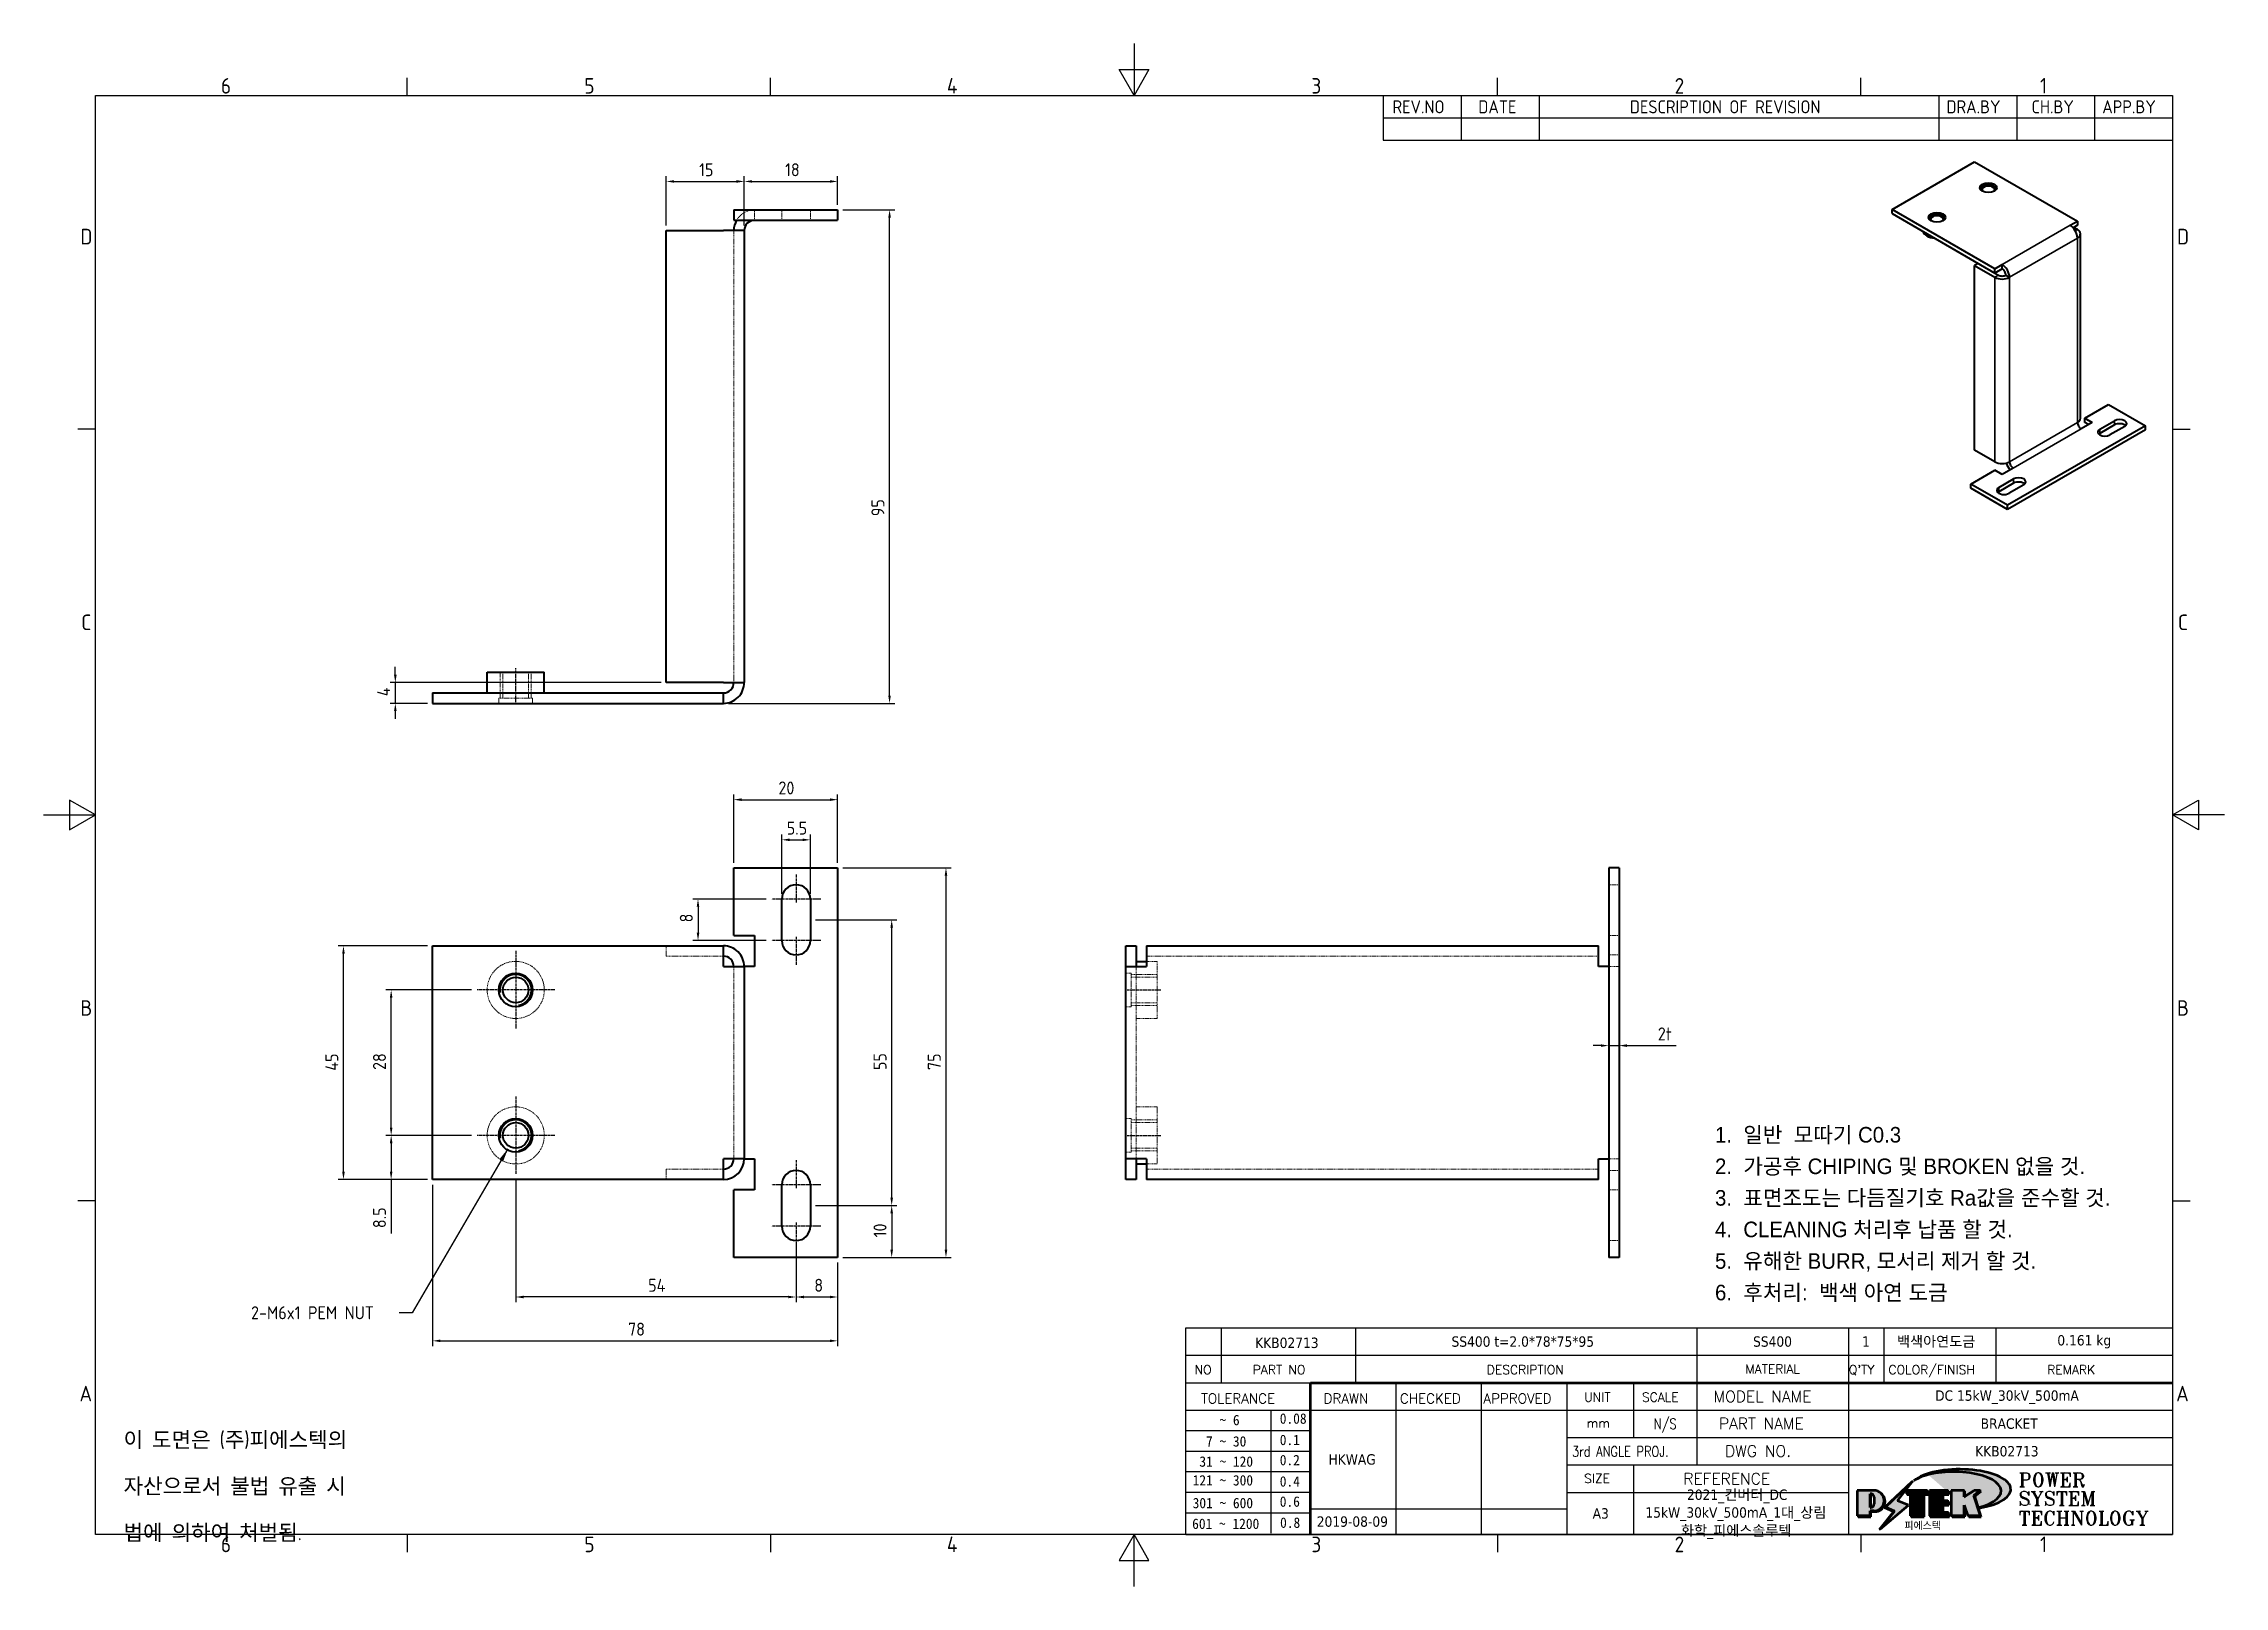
# Model space of a CAD drawing. Header units: millimetres. Extents: x 0 to 420, y 0 to 297.
import ezdxf
from ezdxf.enums import TextEntityAlignment as Align

# ---------------------------------------------------------------- set-up
doc = ezdxf.new("R2010")
doc.units = ezdxf.units.MM
doc.linetypes.add('CHAIN', pattern=[0.7087, 0.4724, -0.0591, 0.1181, -0.0591])
doc.linetypes.add('DASHED', pattern=[0.2067, 0.1654, -0.0413])
doc.layers.get('0').update_dxf_attribs({"color": 3, "lineweight": 25, "true_color": 0x00ff00})
for name, color, linetype, lineweight, true_color in [('가려진 것(ISO)', 2, 'DASHED', 18, 0xffff00), ('가시적인 것(ISO)', 3, 'Continuous', 40, 0x00ff00), ('가시적인 좁은 것(ISO)', 3, 'Continuous', 35, 0x00ff00), ('기호(ISO)', 5, 'Continuous', 25, 0x0000ff), ('제목(ISO)', 5, 'Continuous', 50, 0x0000ff), ('중심 표식(ISO)', 1, 'Continuous', 25, 0xff0000), ('중심선(ISO)', 1, 'Continuous', 25, 0xff0000), ('치수(ISO)', 2, 'Continuous', 25, 0xffff00)]:
    doc.layers.add(name, color=color, linetype=linetype, lineweight=lineweight, true_color=true_color)
doc.layers.add('경계(ISO)', color=7, linetype='Continuous', lineweight=25)
doc.layers.add('해치(ISO)', color=7, linetype='Continuous', lineweight=18)
doc.styles.add('HAN_291', font='')
doc.styles.add('HAN_370', font='', dxfattribs={"width": 2})
doc.styles.add('ISO Proportional', font='arial.ttf')
doc.styles.add('ISO ProportionalPSTEK', font='isocp.shx')
doc.styles.add('RC_284', font='ROMANC.shx')
doc.styles.add('RC_287', font='ROMANC.shx')
doc.styles.add('RC_292', font='ROMANC.shx')
doc.styles.add('ROMANT_294', font='romant.shx')
doc.styles.add('문자 텍스트_PSTEK_POSCO', font='isocp.shx')
doc.styles.add('치수 텍스트_PSTEK_POSCO', font='isocp.shx')
doc.styles.add('텍스트 스타일198', font='tahoma.ttf')
doc.styles.add('텍스트 스타일333', font='ROMANC.shx', dxfattribs={"width": 0.800000011920929})
doc.styles.get('HAN_291').set_extended_font_data('GulimChe')
doc.styles.get('HAN_370').set_extended_font_data('GulimChe')
doc.dimstyles.new('치수_PSTEK_POSCO', dxfattribs={"dimtxt": 2.5, "dimasz": 1.5, "dimexe": 1, "dimexo": 1, "dimgap": 1, "dimtad": 1, "dimrnd": 1e-08, "dimdsep": 46, "dimtxsty": '치수 텍스트_PSTEK_POSCO', "dimcen": 0.09, "dimdle": 10, "dimclrd": 7, "dimclre": 7, "dimclrt": 2, "dimadec": 1, "dimazin": 2, "dimtfac": 1, "dimtmove": 0, "dimatfit": 3, "dimfxl": 1, "dimtolj": 1, "dimlwd": -1, "dimlwe": -1, "dimarcsym": 0})
doc.dimstyles.new('치수_PSTEK_POSCO$7', dxfattribs={"dimtxt": 2.5, "dimasz": 2.5, "dimexe": 1, "dimexo": 1, "dimgap": 1, "dimtad": 1, "dimrnd": 1e-08, "dimdsep": 46, "dimtxsty": '치수 텍스트_PSTEK_POSCO', "dimcen": 0.09, "dimdle": 10, "dimclrd": 7, "dimclre": 7, "dimclrt": 2, "dimadec": 1, "dimazin": 2, "dimtfac": 1, "dimtmove": 0, "dimatfit": 3, "dimfxl": 1, "dimtolj": 1, "dimlwd": -1, "dimlwe": -1, "dimarcsym": 0})

msp = doc.modelspace()

# ---------------------------------------------------------------- texts
at = {"layer": '기호(ISO)', "color": 2, "true_color": 0xffff00, "insert": (39.94663110291143, 52.67106578803357), "char_height": 2.5, "width": 27.50414264202118, "attachment_point": 4, "line_spacing_factor": 0.4375, "style": '치수 텍스트_PSTEK_POSCO'}
msp.add_mtext('{2-M6x1 PEM NUT}', dxfattribs=at)
at = {"layer": '기호(ISO)', "color": 7, "insert": (15.39462540488438, 19.1468025558073), "char_height": 3.00000011920929, "width": 51.64005279541016, "attachment_point": 4, "line_spacing_factor": 1.78626024723053, "style": '문자 텍스트_PSTEK_POSCO'}
msp.add_mtext('{이 도면은 (주)피에스텍의\\P자산으로서 불법 유출 시 \\P법에 의하여 처벌됨.}', dxfattribs=at)

# ---------------------------------------------------------------- blocks, each defined once
blk = doc.blocks.new('경계 Default Border')
at = {"layer": '경계(ISO)'}
for p, q in [((70, 287.0000076293945), (70, 290.4000091552734)), ((140, 287.0000076293945), (140, 290.4000091552734)), ((280, 287.0000076293945), (280, 290.4000091552734)), ((350, 287.0000076293945), (350, 290.4000091552734)), ((10, 222.7499961853027), (6.599999666213989, 222.7499961853027)), ((410, 222.7499961853027), (413.4000015258789, 222.7499961853027)), ((10, 74.25000190734863), (6.599999666213989, 74.25000190734863)), ((410, 74.25000190734863), (413.4000015258789, 74.25000190734863)), ((70, 10), (70, 6.599999666213989)), ((140, 10), (140, 6.599999666213989)), ((280, 10), (280, 6.599999666213989)), ((350, 10), (350, 6.599999666213989))]:
    blk.add_line(p, q, dxfattribs=at)
at = {"layer": '경계(ISO)', "flags": 128}
for points in [[(210, 297.0000076293945), (210, 287.0000076293945), (207.1132469177246, 292.0000076293945), (212.8867530822754, 292.0000076293945), (210, 287.0000076293945)], [(10, 10), (10, 287.0000076293945), (410, 287.0000076293945), (410, 10), (10, 10)], [(0, 148.5000038146973), (10, 148.5000038146973), (5, 151.3867473602295), (5, 145.6132507324219), (10, 148.5000038146973)], [(420, 148.5000038146973), (410, 148.5000038146973), (415, 151.3867473602295), (415, 145.6132507324219), (410, 148.5000038146973)], [(210, 0), (210, 10), (207.1132469177246, 5), (212.8867530822754, 5), (210, 10)]]:
    blk.add_lwpolyline(points, dxfattribs=at)
at = {"layer": '경계(ISO)', "color": 2, "true_color": 0xffff00, "char_height": 3.00000011920929, "attachment_point": 7, "style": '문자 텍스트_PSTEK_POSCO'}
for s, insert in [('6', (34.14453946055966, 287.3713945155963)), ('5', (104.1445394605597, 287.3713945155963)), ('4', (173.9734701308116, 287.4)), ('3', (244.1685395229535, 287.3713945155963)), ('2', (314.127739416884, 287.3713945155963)), ('1', (384.4860661041481, 287.4)), ('D', (7.078270083685684, 258.3463944559917)), ('D', (410.878270202895, 258.3463944559917)), ('C', (7.244539400955009, 184.0963944559917)), ('C', (411.0445395201643, 184.0963944559917)), ('B', (7.078270083685684, 109.8463944559917)), ('B', (410.878270202895, 109.8463944559917)), ('A', (6.914400698149937, 35.61784856929444)), ('A', (410.7144008173592, 35.61784856929444)), ('6', (34.14453946055966, 6.57139439638704)), ('5', (104.1445394605597, 6.57139439638704)), ('4', (173.9734701308116, 6.59999988079071)), ('3', (244.1685395229535, 6.57139439638704)), ('2', (314.127739416884, 6.57139439638704)), ('1', (384.4860661041481, 6.59999988079071))]:
    blk.add_mtext(s, dxfattribs=dict(at, insert=insert))
blk = doc.blocks.new('제목 블록 PSTEK')
at = {"true_color": 0x848484}
for points in [[(317.2195697678507, 17.0593801673321), (322.0326348870767, 21.62682475217465), (322.2781991042243, 21.94392121864296), (317.0471853425802, 16.97985676345368), (318.7512090904202, 16.1899260703855), (316.0018030350395, 12.71868385740789), (316.3356552234328, 13.00206718743325), (318.9235935156908, 16.2694494742633)], [(321.9846681452406, 19.60711530335299), (321.4042753185749, 19.60711530335299), (321.4042753185749, 19.45905590879572), (321.9846681452406, 19.45905590879572)], [(324.6615819988275, 19.45905590879572), (325.4196460989604, 19.45905590879572), (325.4196460989604, 20.11051724484596), (325.2419748254881, 20.11051724484596), (325.2419748254881, 19.60711530335299), (324.4839107253602, 19.60711530335299), (324.4839107253602, 15.3430047401139), (322.1623394187076, 15.3430047401139), (322.1623394187076, 15.19494534555726), (324.6615819988275, 15.19494534555726)], [(328.2914414389548, 19.45905590879572), (329.4054050004294, 19.45905590879572), (329.4054050004294, 20.11051724484596), (329.2277337269622, 20.11051724484596), (329.2277337269622, 19.60711530335299), (328.1137701654877, 19.60711530335299), (328.1137701654877, 18.25543873810179), (328.2914414389548, 18.25543873810179)], [(328.2914414389548, 17.41554667867274), (329.4054050004294, 17.41554667867274), (329.4054050004294, 18.10737934354514), (329.2277337269622, 18.10737934354514), (329.2277337269622, 17.56360607323003), (328.1137701654877, 17.56360607323003), (328.1137701654877, 15.9944660761648), (328.2914414389548, 15.9944660761648)], [(332.5088862584528, 16.92964231796647), (332.3312149849806, 17.43186301645164), (332.3312149849806, 15.3430047401139), (330.0369607660135, 15.3430047401139), (330.0369607660135, 15.19494534555726), (332.5088862584528, 15.19494534555726)], [(332.5088862584528, 20.1105172448466), (332.3312149849806, 20.1105172448466), (332.3312149849806, 18.99741471888368), (332.5088862584528, 19.11081371413894)], [(335.6156307331414, 20.11051724484596), (335.2535118015555, 20.11051724484596), (334.2514536401189, 19.30614745124769), (335.4855464857051, 15.3430047401139), (333.1954852176545, 15.3430047401139), (333.2478643833523, 15.19494534555726), (335.6632177591723, 15.19494534555726), (334.4291249135862, 19.15808805669106)], [(329.5356972676428, 15.8464066816075), (329.3580259941756, 15.8464066816075), (329.3580259941756, 15.3430047401139), (325.8342124037171, 15.3430047401139), (325.8342124037171, 15.19494534555726), (329.5356972676428, 15.19494534555726)]]:
    blk.add_hatch(color=252, dxfattribs=at).paths.add_polyline_path(points)
at = {"true_color": 0x0000ff}
blk.add_hatch(color=5, dxfattribs=at).paths.add_polyline_path([(321.6183518841322, 17.4193704504104), (319.5281351041078, 18.24969419629727), (322.4505835294948, 22.02344462252142), (317.2195697678507, 17.0593801673321), (318.9235935156908, 16.2694494742633), (316.1741874603099, 12.79820726128571)])
at = {"true_color": 0xff0000}
h = blk.add_hatch(color=1, dxfattribs=at)
edge = h.paths.add_edge_path(flags=0)
edge.add_line((314.2242174273352, 19.60711530335299), (314.2242174273352, 17.00126995915134))
edge.add_line((314.2242174273352, 17.00126995915134), (314.3485873187598, 17.00126995915134))
edge.add_arc((314.3485873187598, 17.6527312952023), 0.6514613360509371, 270, 360)
edge.add_line((315.0000486548106, 17.6527312952023), (315.0000486548106, 18.95565396730211))
edge.add_arc((314.3485873187598, 18.95565396730212), 0.6514613360508712, 0, 90)
edge.add_line((314.3485873187598, 19.60711530335299), (314.2242174273352, 19.60711530335299))
edge = h.paths.add_edge_path()
edge.add_arc((314.9847713324306, 18.28938669179658), 1.969189947606664, 269.9999999999959, 450)
edge.add_line((314.9847713324306, 20.25857663940318), (311.7664314776902, 20.25857663940324))
edge.add_line((311.7664314776902, 20.25857663940324), (311.7664314776902, 15.3430047401139))
edge.add_line((311.7664314776902, 15.3430047401139), (314.2242174273352, 15.3430047401139))
edge.add_line((314.2242174273352, 15.3430047401139), (314.2242174273352, 16.32019674418991))
edge.add_line((314.2242174273352, 16.32019674418991), (314.9847713324307, 16.32019674418991))
at = {"true_color": 0x848484}
h = blk.add_hatch(color=252, dxfattribs=at)
edge = h.paths.add_edge_path()
edge.add_arc((314.9847713324309, 18.28938669179657), 1.969189947606666, 270, 406.8278729790604)
edge.add_arc((315.1624426058984, 18.1413272972396), 1.969189947606962, -90, 53.560984836317004, ccw=False)
edge.add_line((315.1624426058984, 16.17213734963263), (314.4018887008024, 16.17213734963263))
edge.add_line((314.4018887008024, 16.17213734963263), (314.4018887008024, 15.19494534555726))
edge.add_line((314.4018887008024, 15.19494534555726), (311.9441027511573, 15.19494534555726))
edge.add_line((311.9441027511573, 15.19494534555726), (311.9441027511573, 15.3430047401139))
edge.add_line((311.9441027511573, 15.3430047401139), (314.2242174273352, 15.3430047401139))
edge.add_line((314.2242174273352, 15.3430047401139), (314.2242174273352, 16.32019674418991))
edge.add_line((314.2242174273352, 16.32019674418991), (314.9847713324309, 16.32019674418991))
h = blk.add_hatch(color=252, dxfattribs=at)
edge = h.paths.add_edge_path()
edge.add_line((314.4018887008024, 19.45905590879572), (314.5262585922315, 19.45905590879572))
edge.add_arc((314.5262585922314, 18.80759457274939), 0.6514613360463194, 60.4189348879147, 90.00000000000318, ccw=False)
edge.add_arc((314.3485873187602, 18.95565396730057), 0.6514613360524251, 39.96992292766206, 90.00000000009999)
edge.add_line((314.3485873187591, 19.60711530335307), (314.2242174273352, 19.60711530335298))
edge.add_line((314.2242174273352, 19.60711530335299), (314.2242174273352, 17.00126995915134))
edge.add_line((314.2242174273352, 17.00126995915134), (314.3485873187591, 17.00126995915134))
edge.add_arc((314.3485873187568, 17.652731295233), 0.6514613360816299, 270.0000000002, 274.6930825552478)
edge.add_line((314.4018887008024, 17.0034541317032), (314.4018887008024, 19.45905590879572))
at = {"true_color": 0xff0000}
for points in [[(324.4839107253602, 19.60711530335299), (325.2419748254881, 19.60711530335299), (325.2419748254881, 20.25857663940324), (321.2266040451076, 20.25857663940324), (321.2266040451076, 19.60711530335299), (321.9846681452406, 19.60711530335299), (321.9846681452406, 15.3430047401139), (324.4839107253602, 15.3430047401139)], [(329.2277337269622, 20.25857663940324), (325.65654113025, 20.25857663940324), (325.65654113025, 15.3430047401139), (329.3580259941756, 15.3430047401139), (329.3580259941756, 15.9944660761648), (328.1137701654877, 15.9944660761648), (328.1137701654877, 17.56360607323003), (329.2277337269622, 17.56360607323003), (329.2277337269622, 18.25543873810179), (328.1137701654877, 18.25543873810179), (328.1137701654877, 19.60711530335299), (329.2277337269622, 19.60711530335299)], [(332.3312149849806, 20.25857663940324), (329.8592894925411, 20.25857663940324), (329.8592894925411, 15.3430047401139), (332.3312149849806, 15.3430047401139), (332.3312149849806, 17.4318630164523), (333.0701931098801, 15.3430047401139), (335.4855464857051, 15.3430047401139), (334.2514536401189, 19.30614745124769), (335.4379594596742, 20.25857663940324), (334.3071782107978, 20.25857663940324), (332.3312149849806, 18.99741471888304)]]:
    blk.add_hatch(color=1, dxfattribs=at).paths.add_polyline_path(points)
at = {"layer": '해치(ISO)', "true_color": 0x27d1fc}
h = blk.add_hatch(color=140, dxfattribs=at)
edge = h.paths.add_edge_path()
edge.add_ellipse((330.3660919371412, 20.15576403068321), major_axis=(9.100907360794343, 0), ratio=0.4069904968023172, start_angle=301.3098473703837, end_angle=507.7436900681698)
edge.add_ellipse((331.5340919371412, 20.4634168429492), major_axis=(-9.82350664112931, 0), ratio=0.3942600559756514, start_angle=111.51207141178469, end_angle=334.47025347086895, ccw=False)
edge.add_line((335.1363447531188, 16.8601935978785), (335.0955236905705, 16.99119398620872))
at = {"color": 180, "true_color": 0x3f00ff}
for p, q in [((182.475792979055, 11.79100474011392), (182.4757929790549, 51.56524660363496)), ((182.4757929790549, 51.56524660363496), (372.4757929537551, 51.56524660363496)), ((189.2651435055721, 51.56524660363496), (189.2651435055722, 41.00524660363494)), ((215.2152739891528, 41.00524660363494), (215.2152739891528, 51.56524660363496)), ((280.8758854511282, 51.56524660363496), (280.8758854511282, 41.00524660363494)), ((310.0881549537552, 51.56524660363496), (310.0881549537553, 41.00524660363494)), ((316.9044520275131, 51.56524660363496), (316.9044520275127, 41.00524660363494)), ((338.4566026226726, 51.56524660363496), (338.4566026226727, 41.00524660363494)), ((372.4757929537551, 51.56524660363496), (372.4757929537551, 11.79100474011389)), ((182.475792979055, 46.2852466036349), (372.4757929537551, 46.28524660363492)), ((182.475792979055, 41.00524660363493), (206.451475290024, 41.00524660363493)), ((222.9401812389276, 11.79100474011392), (222.9401812389276, 41.00524660363494)), ((239.4288871878316, 11.79100474011392), (239.4288871878316, 41.00524660363494)), ((255.9175931367356, 11.79100474011392), (255.9175931367356, 41.00524660363494)), ((268.6918866058747, 41.00524660363494), (268.6918866058747, 30.44524660363498)), ((280.8758854511282, 41.00524660363494), (280.8758854511282, 25.16524660363502)), ((310.088154953755, 41.00524660363494), (310.088154953755, 11.79100474011392)), ((182.475792979055, 35.72524660363497), (206.451475290024, 35.72524660363497)), ((198.8621818849491, 12.02524660363491), (198.8621818849491, 35.72524660363497)), ((206.451475290024, 35.72524660363497), (372.4757929537551, 35.72524660363497)), ((182.475792979055, 31.77524660363492), (206.451475290024, 31.77524660363492)), ((255.917593136736, 30.44524660363498), (372.4757929537552, 30.44524660363501)), ((182.475792979055, 27.82524660363487), (206.451475290024, 27.82524660363487)), ((182.475792979055, 23.87524660363505), (206.451475290024, 23.87524660363505)), ((255.9175931367359, 25.16524660363502), (372.4757929537552, 25.165246603635)), ((268.6918866058744, 25.16524660363502), (268.6918866058744, 11.79100474011392)), ((182.475792979055, 19.92524660363478), (206.451475290024, 19.92524660363478)), ((255.9175931367359, 19.88524660363481), (310.0881549537553, 19.88524660363481)), ((182.475792979055, 15.97524660363496), (206.451475290024, 15.97524660363496)), ((206.451475290024, 16.74100474011396), (255.9175931367359, 16.74100474011396)), ((182.475792979055, 11.79100474011392), (372.4757929537551, 11.79100474011389))]:
    blk.add_line(p, q, dxfattribs=at)
at = {"color": 7, "lineweight": 50}
for p, q in [((206.4514752900237, 11.79100474011392), (206.4514752900237, 41.00524660363494)), ((206.451475290024, 41.00524660363494), (372.4757929537551, 41.00524660363496))]:
    blk.add_line(p, q, dxfattribs=at)
at = {"color": 7}
for p, q in [((322.2781991042243, 21.94392121864296), (317.0471853425802, 16.97985676345368)), ((322.4505835294948, 22.02344462252142), (317.2195697678507, 17.0593801673321)), ((317.2195697678507, 17.0593801673321), (322.0326348870767, 21.62682475217465)), ((319.5281351041078, 18.24969419629727), (322.4505835294948, 22.02344462252142)), ((322.0326348870767, 21.62682475217465), (322.2781991042243, 21.94392121864296)), ((311.7664314776902, 20.25900474011391), (311.7664314776902, 15.34300474011391)), ((314.9847713324309, 20.25857663940324), (311.7664314776902, 20.25857663940324)), ((314.9847713324309, 20.25857663940324), (311.7664314776902, 20.25857663940324)), ((311.7664314776902, 20.25857663940324), (311.7664314776902, 15.3430047401139)), ((314.2242174273352, 17.00126995915134), (314.2242174273352, 19.60711530335299)), ((314.2242174273352, 19.60711530335299), (314.3485873187591, 19.60711530335299)), ((314.3485873187591, 19.60711530335299), (314.2242174273352, 19.60711530335299)), ((314.2242174273352, 19.60711530335299), (314.2242174273352, 17.00126995915134)), ((314.2242174273352, 17.00126995915134), (314.2242174273352, 19.60711530335299)), ((314.2242174273352, 19.60711530335299), (314.3485873187591, 19.60711530335299)), ((314.3485873187591, 17.00126995915134), (314.2242174273352, 17.00126995915134)), ((314.2242174273352, 17.00126995915134), (314.3485873187591, 17.00126995915134)), ((314.3485873187591, 17.00126995915134), (314.2242174273352, 17.00126995915134)), ((314.4018887008024, 19.45905590879572), (314.5262585922314, 19.45905590879572)), ((314.4018887008024, 17.0034541317032), (314.4018887008024, 19.45905590879572)), ((315.0000486548106, 18.95565396730275), (315.0000486548106, 17.65273129520161)), ((315.0000486548106, 18.95565396730275), (315.0000486548106, 17.65273129520161)), ((316.1741874603099, 12.79820726128571), (321.6183518841322, 17.4193704504104)), ((317.0471853425802, 16.97985676345368), (318.7512090904202, 16.1899260703855)), ((318.9235935156908, 16.2694494742633), (317.2195697678507, 17.0593801673321)), ((317.2195697678507, 17.0593801673321), (318.9235935156908, 16.2694494742633)), ((321.6183518841322, 17.4193704504104), (319.5281351041078, 18.24969419629727)), ((325.2419748254881, 20.25857663940324), (321.2266040451076, 20.25857663940324)), ((321.2266040451076, 20.25857663940324), (321.2266040451076, 19.60711530335299)), ((325.2419748254881, 20.25857663940324), (321.2266040451076, 20.25857663940324)), ((321.2266040451076, 20.25857663940324), (321.2266040451076, 19.60711530335299)), ((321.2266040451076, 19.60711530335299), (321.9846681452406, 19.60711530335299)), ((321.2266040451076, 19.60711530335299), (321.9846681452406, 19.60711530335299)), ((321.4042753185749, 19.60711530335299), (321.4042753185749, 19.45905590879572)), ((321.9846681452406, 19.60711530335299), (321.4042753185749, 19.60711530335299)), ((321.4042753185749, 19.45905590879572), (321.9846681452406, 19.45905590879572)), ((321.9846681452406, 19.60711530335299), (321.9846681452406, 15.3430047401139)), ((321.9846681452406, 19.45905590879572), (321.9846681452406, 19.60711530335299)), ((321.9846681452406, 19.60711530335299), (321.9846681452406, 15.3430047401139)), ((324.4839107253602, 19.60711530335299), (325.2419748254881, 19.60711530335299)), ((324.4839107253602, 15.3430047401139), (324.4839107253602, 19.60711530335299)), ((325.2419748254881, 19.60711530335299), (324.4839107253602, 19.60711530335299)), ((324.4839107253602, 19.60711530335299), (324.4839107253602, 15.3430047401139)), ((324.4839107253602, 19.60711530335299), (325.2419748254881, 19.60711530335299)), ((324.4839107253602, 15.3430047401139), (324.4839107253602, 19.60711530335299)), ((324.6615819988275, 19.45905590879572), (325.4196460989604, 19.45905590879572)), ((324.6615819988275, 15.19494534555726), (324.6615819988275, 19.45905590879572)), ((325.2419748254881, 19.60711530335299), (325.2419748254881, 20.25857663940324)), ((325.2419748254881, 19.60711530335299), (325.2419748254881, 20.25857663940324)), ((325.4196460989604, 20.11051724484596), (325.2419748254881, 20.11051724484596)), ((325.2419748254881, 20.11051724484596), (325.2419748254881, 19.60711530335299)), ((325.4196460989604, 19.45905590879572), (325.4196460989604, 20.11051724484596)), ((329.2277337269622, 20.25857663940324), (325.65654113025, 20.25857663940324)), ((325.65654113025, 20.25857663940324), (325.65654113025, 15.3430047401139)), ((325.65654113025, 20.25857663940324), (325.65654113025, 15.3430047401139)), ((329.2277337269622, 20.25857663940324), (325.65654113025, 20.25857663940324)), ((328.1137701654877, 18.25543873810179), (328.1137701654877, 19.60711530335299)), ((328.1137701654877, 19.60711530335299), (329.2277337269622, 19.60711530335299)), ((329.2277337269622, 19.60711530335299), (328.1137701654877, 19.60711530335299)), ((328.1137701654877, 19.60711530335299), (328.1137701654877, 18.25543873810179)), ((328.1137701654877, 18.25543873810179), (328.1137701654877, 19.60711530335299)), ((328.1137701654877, 19.60711530335299), (329.2277337269622, 19.60711530335299)), ((329.2277337269622, 18.25543873810179), (328.1137701654877, 18.25543873810179)), ((328.1137701654877, 18.25543873810179), (328.2914414389548, 18.25543873810179)), ((329.2277337269622, 18.25543873810179), (328.1137701654877, 18.25543873810179)), ((328.1137701654877, 17.56360607323003), (329.2277337269622, 17.56360607323003)), ((328.1137701654877, 15.9944660761648), (328.1137701654877, 17.56360607323003)), ((329.2277337269622, 17.56360607323003), (328.1137701654877, 17.56360607323003)), ((328.1137701654877, 17.56360607323003), (328.1137701654877, 15.9944660761648)), ((328.1137701654877, 17.56360607323003), (329.2277337269622, 17.56360607323003)), ((328.1137701654877, 15.9944660761648), (328.1137701654877, 17.56360607323003)), ((328.2914414389548, 18.25543873810179), (328.2914414389548, 19.45905590879572)), ((328.2914414389548, 19.45905590879572), (329.4054050004294, 19.45905590879572)), ((328.2914414389548, 15.9944660761648), (328.2914414389548, 17.41554667867274)), ((328.2914414389548, 17.41554667867274), (329.4054050004294, 17.41554667867274)), ((329.2277337269622, 19.60711530335299), (329.2277337269622, 20.25857663940324)), ((329.2277337269622, 19.60711530335299), (329.2277337269622, 20.25857663940324)), ((329.4054050004294, 20.11051724484596), (329.2277337269622, 20.11051724484596)), ((329.2277337269622, 20.11051724484596), (329.2277337269622, 19.60711530335299)), ((329.2277337269622, 17.56360607323003), (329.2277337269622, 18.25543873810179)), ((329.2277337269622, 17.56360607323003), (329.2277337269622, 18.25543873810179)), ((329.4054050004294, 18.10737934354514), (329.2277337269622, 18.10737934354514)), ((329.2277337269622, 18.10737934354514), (329.2277337269622, 17.56360607323003)), ((329.4054050004294, 19.45905590879572), (329.4054050004294, 20.11051724484596)), ((329.4054050004294, 17.41554667867274), (329.4054050004294, 18.10737934354514)), ((332.3312149849806, 20.25857663940324), (329.8592894925411, 20.25857663940324)), ((329.8592894925411, 20.25857663940324), (329.8592894925411, 15.3430047401139)), ((329.8592894925411, 20.25857663940324), (329.8592894925411, 15.3430047401139)), ((332.3312149849806, 20.25857663940324), (329.8592894925411, 20.25857663940324)), ((334.3071782107978, 20.25857663940324), (332.3312149849806, 18.99741471888304)), ((332.3312149849806, 18.99741471888304), (332.3312149849806, 20.25857663940324)), ((334.3071782107978, 20.25857663940324), (332.3312149849806, 18.99741471888304)), ((332.3312149849806, 18.99741471888304), (332.3312149849806, 20.25857663940324)), ((332.5088862584528, 20.1105172448466), (332.3312149849806, 20.1105172448466)), ((332.3312149849806, 20.1105172448466), (332.3312149849806, 18.99741471888368)), ((332.3312149849806, 18.99741471888368), (332.5088862584528, 19.11081371413894)), ((332.3312149849806, 17.4318630164523), (333.0701931098801, 15.3430047401139)), ((332.3312149849806, 15.3430047401139), (332.3312149849806, 17.4318630164523)), ((332.5088862584528, 16.92964231796647), (332.3312149849806, 17.43186301645164)), ((332.3312149849806, 17.43186301645164), (332.3312149849806, 15.3430047401139)), ((332.3312149849806, 17.4318630164523), (333.0701931098801, 15.3430047401139)), ((332.3312149849806, 15.3430047401139), (332.3312149849806, 17.4318630164523)), ((332.5088862584528, 19.11081371413894), (332.5088862584528, 20.1105172448466)), ((332.5088862584528, 15.19494534555726), (332.5088862584528, 16.92964231796647)), ((334.2514536401189, 19.30614745124769), (335.4379594596742, 20.25857663940324)), ((334.2514536401189, 19.30614745124769), (335.4379594596742, 20.25857663940324)), ((335.2535118015555, 20.11051724484596), (334.2514536401189, 19.30614745124769)), ((335.4855464857051, 15.3430047401139), (334.2514536401189, 19.30614745124769)), ((334.2514536401189, 19.30614745124769), (335.4855464857051, 15.3430047401139)), ((335.4855464857051, 15.3430047401139), (334.2514536401189, 19.30614745124769)), ((335.4379594596742, 20.25857663940324), (334.3071782107978, 20.25857663940324)), ((335.4379594596742, 20.25857663940324), (334.3071782107978, 20.25857663940324)), ((334.4291249135862, 19.15808805669104), (335.6156307331414, 20.11051724484596)), ((335.6632177591723, 15.19494534555726), (334.4291249135862, 19.15808805669104)), ((335.6156307331414, 20.11051724484596), (335.2535118015555, 20.11051724484596)), ((345.0447381189468, 17.50375595811051), (344.9867755289346, 17.689895936919)), ((311.7664314776902, 15.3430047401139), (314.2242174273352, 15.3430047401139)), ((311.7664314776902, 15.3430047401139), (314.2242174273352, 15.3430047401139)), ((314.2242174273352, 15.3430047401139), (311.9441027511573, 15.3430047401139)), ((311.9441027511573, 15.3430047401139), (311.9441027511573, 15.19494534555726)), ((311.9441027511573, 15.19494534555726), (314.4018887008024, 15.19494534555726)), ((314.2242174273352, 16.32019674418991), (314.9847713324309, 16.32019674418991)), ((314.2242174273352, 15.3430047401139), (314.2242174273352, 16.32019674418991)), ((314.9847713324309, 16.32019674418991), (314.2242174273352, 16.32019674418991)), ((314.2242174273352, 16.32019674418991), (314.2242174273352, 15.3430047401139)), ((314.2242174273352, 16.32019674418991), (314.9847713324309, 16.32019674418991)), ((314.2242174273352, 15.3430047401139), (314.2242174273352, 16.32019674418991)), ((314.4018887008024, 16.17213734963263), (315.162442605898, 16.17213734963263)), ((314.4018887008024, 15.19494534555726), (314.4018887008024, 16.17213734963263)), ((318.7512090904202, 16.1899260703855), (316.0018030350395, 12.71868385740789)), ((316.0018030350395, 12.71868385740789), (316.3356552234328, 13.00206718743325)), ((318.9235935156908, 16.2694494742633), (316.1741874603099, 12.79820726128571)), ((316.3356552234328, 13.00206718743325), (318.9235935156908, 16.2694494742633)), ((321.9846681452406, 15.3430047401139), (324.4839107253602, 15.3430047401139)), ((321.9846681452406, 15.3430047401139), (324.4839107253602, 15.3430047401139)), ((324.4839107253602, 15.3430047401139), (322.1623394187076, 15.3430047401139)), ((322.1623394187076, 15.3430047401139), (322.1623394187076, 15.19494534555726)), ((322.1623394187076, 15.19494534555726), (324.6615819988275, 15.19494534555726)), ((325.65654113025, 15.3430047401139), (329.3580259941756, 15.3430047401139)), ((325.65654113025, 15.3430047401139), (329.3580259941756, 15.3430047401139)), ((329.3580259941756, 15.3430047401139), (325.8342124037171, 15.3430047401139)), ((325.8342124037171, 15.3430047401139), (325.8342124037171, 15.19494534555726)), ((325.8342124037171, 15.19494534555726), (329.5356972676428, 15.19494534555726)), ((329.3580259941756, 15.9944660761648), (328.1137701654877, 15.9944660761648)), ((328.1137701654877, 15.9944660761648), (328.2914414389548, 15.9944660761648)), ((329.3580259941756, 15.9944660761648), (328.1137701654877, 15.9944660761648)), ((329.3580259941756, 15.3430047401139), (329.3580259941756, 15.9944660761648)), ((329.3580259941756, 15.3430047401139), (329.3580259941756, 15.9944660761648)), ((329.5356972676428, 15.8464066816075), (329.3580259941756, 15.8464066816075)), ((329.3580259941756, 15.8464066816075), (329.3580259941756, 15.3430047401139)), ((329.5356972676428, 15.19494534555726), (329.5356972676428, 15.8464066816075)), ((329.8592894925411, 15.3430047401139), (332.3312149849806, 15.3430047401139)), ((329.8592894925411, 15.3430047401139), (332.3312149849806, 15.3430047401139)), ((332.3312149849806, 15.3430047401139), (330.0369607660135, 15.3430047401139)), ((330.0369607660135, 15.3430047401139), (330.0369607660135, 15.19494534555726)), ((330.0369607660135, 15.19494534555726), (332.5088862584528, 15.19494534555726)), ((333.0701931098801, 15.3430047401139), (335.4855464857051, 15.3430047401139)), ((333.0701931098801, 15.3430047401139), (335.4855464857051, 15.3430047401139)), ((335.4855464857051, 15.3430047401139), (333.1954852176545, 15.3430047401139)), ((333.1954852176545, 15.3430047401139), (333.2478643833523, 15.19494534555726)), ((333.2478643833523, 15.19494534555726), (335.6632177591723, 15.19494534555726))]:
    blk.add_line(p, q, dxfattribs=at)
at = {"color": 5, "true_color": 0x0000ff}
for p, q in [((322.4505835294948, 22.02344462252142), (317.2195697678507, 17.0593801673321)), ((319.5281351041078, 18.24969419629727), (322.4505835294948, 22.02344462252142)), ((316.1741874603099, 12.79820726128571), (321.6183518841322, 17.4193704504104)), ((317.2195697678507, 17.0593801673321), (318.9235935156908, 16.2694494742633)), ((321.6183518841322, 17.4193704504104), (319.5281351041078, 18.24969419629727)), ((318.9235935156908, 16.2694494742633), (316.1741874603099, 12.79820726128571))]:
    blk.add_line(p, q, dxfattribs=at)
at = {"color": 1, "true_color": 0xff0000}
for p, q in [((314.9847713324309, 20.25857663940324), (311.7664314776902, 20.25857663940324)), ((311.7664314776902, 20.25857663940324), (311.7664314776902, 15.3430047401139)), ((314.2242174273352, 17.00126995915134), (314.2242174273352, 19.60711530335299)), ((314.2242174273352, 19.60711530335299), (314.3485873187591, 19.60711530335299)), ((314.3485873187591, 17.00126995915134), (314.2242174273352, 17.00126995915134)), ((315.0000486548106, 18.95565396730275), (315.0000486548106, 17.65273129520161)), ((325.2419748254881, 20.25857663940324), (321.2266040451076, 20.25857663940324)), ((321.2266040451076, 20.25857663940324), (321.2266040451076, 19.60711530335299)), ((321.2266040451076, 19.60711530335299), (321.9846681452406, 19.60711530335299)), ((321.9846681452406, 19.60711530335299), (321.9846681452406, 15.3430047401139)), ((324.4839107253602, 19.60711530335299), (325.2419748254881, 19.60711530335299)), ((324.4839107253602, 15.3430047401139), (324.4839107253602, 19.60711530335299)), ((325.2419748254881, 19.60711530335299), (325.2419748254881, 20.25857663940324)), ((329.2277337269622, 20.25857663940324), (325.65654113025, 20.25857663940324)), ((325.65654113025, 20.25857663940324), (325.65654113025, 15.3430047401139)), ((328.1137701654877, 18.25543873810179), (328.1137701654877, 19.60711530335299)), ((328.1137701654877, 19.60711530335299), (329.2277337269622, 19.60711530335299)), ((329.2277337269622, 18.25543873810179), (328.1137701654877, 18.25543873810179)), ((328.1137701654877, 17.56360607323003), (329.2277337269622, 17.56360607323003)), ((328.1137701654877, 15.9944660761648), (328.1137701654877, 17.56360607323003)), ((329.2277337269622, 19.60711530335299), (329.2277337269622, 20.25857663940324)), ((329.2277337269622, 17.56360607323003), (329.2277337269622, 18.25543873810179)), ((332.3312149849806, 20.25857663940324), (329.8592894925411, 20.25857663940324)), ((329.8592894925411, 20.25857663940324), (329.8592894925411, 15.3430047401139)), ((334.3071782107978, 20.25857663940324), (332.3312149849806, 18.99741471888304)), ((332.3312149849806, 18.99741471888304), (332.3312149849806, 20.25857663940324)), ((332.3312149849806, 17.4318630164523), (333.0701931098801, 15.3430047401139)), ((332.3312149849806, 15.3430047401139), (332.3312149849806, 17.4318630164523)), ((334.2514536401189, 19.30614745124769), (335.4379594596742, 20.25857663940324)), ((335.4855464857051, 15.3430047401139), (334.2514536401189, 19.30614745124769)), ((335.4379594596742, 20.25857663940324), (334.3071782107978, 20.25857663940324)), ((311.7664314776902, 15.3430047401139), (314.2242174273352, 15.3430047401139)), ((314.2242174273352, 16.32019674418991), (314.9847713324309, 16.32019674418991)), ((314.2242174273352, 15.3430047401139), (314.2242174273352, 16.32019674418991)), ((321.9846681452406, 15.3430047401139), (324.4839107253602, 15.3430047401139)), ((325.65654113025, 15.3430047401139), (329.3580259941756, 15.3430047401139)), ((329.3580259941756, 15.9944660761648), (328.1137701654877, 15.9944660761648)), ((329.3580259941756, 15.3430047401139), (329.3580259941756, 15.9944660761648)), ((329.8592894925411, 15.3430047401139), (332.3312149849806, 15.3430047401139)), ((333.0701931098801, 15.3430047401139), (335.4855464857051, 15.3430047401139))]:
    blk.add_line(p, q, dxfattribs=at)
at = {"color": 7}
for centre, radius, start, end in [((314.3485873187598, 18.95565396730211), 0.6514613360508712, 0, 90), ((314.3485873187602, 18.95565396730057), 0.6514613360524251, 39.96992292766117, 90), ((314.3485873187598, 18.95565396730212), 0.6514613360508712, 0, 90), ((314.3485873187597, 17.65273129520228), 0.6514613360509381, 270, 0), ((314.3485873187598, 17.6527312952023), 0.6514613360509381, 270, 0), ((314.3485873187568, 17.652731295233), 0.6514613360816299, 270, 274.6930825552478), ((314.5262585922314, 18.80759457274939), 0.6514613360463193, 60.41893488791137, 90), ((314.9847713324309, 18.28938669179658), 1.969189947606665, 270, 90), ((314.9847713324309, 18.28938669179658), 1.969189947606665, 270, 90), ((314.9847713324307, 18.2893866917965), 1.969189947606594, 270, 46.82787297909833), ((315.1624426058984, 18.1413272972396), 1.969189947606961, 270, 53.56098483636067)]:
    blk.add_arc(centre, radius, start, end, dxfattribs=at)
at = {"color": 1, "true_color": 0xff0000}
for centre, radius, start, end in [((314.3485873187598, 18.95565396730211), 0.6514613360508712, 0, 90), ((314.3485873187598, 17.6527312952023), 0.6514613360509381, 270, 0), ((314.9847713324309, 18.28938669179657), 1.969189947606665, 270, 90)]:
    blk.add_arc(centre, radius, start, end, dxfattribs=at)
at = {"layer": '제목(ISO)', "lineweight": 18}
blk.add_line((182.475792979055, 35.72500474011393), (182.475792979055, 11.79100474011392), dxfattribs=at)
at = {"layer": '제목(ISO)'}
for p, q in [((322.2781991042243, 21.94392121864296), (317.0471853425802, 16.97985676345368)), ((322.4505835294948, 22.02344462252142), (317.2195697678507, 17.0593801673321)), ((317.2195697678507, 17.0593801673321), (322.0326348870767, 21.62682475217465)), ((319.5281351041078, 18.24969419629727), (322.4505835294948, 22.02344462252142)), ((322.0326348870767, 21.62682475217465), (322.2781991042243, 21.94392121864296)), ((314.9847713324306, 20.25857663940324), (311.7664314776902, 20.25857663940324)), ((311.7664314776902, 20.25857663940324), (311.7664314776902, 15.3430047401139)), ((314.2242174273352, 17.00126995915134), (314.2242174273352, 19.60711530335299)), ((314.2242174273352, 19.60711530335299), (314.3485873187598, 19.60711530335299)), ((314.3485873187591, 19.60711530335299), (314.2242174273352, 19.60711530335299)), ((314.2242174273352, 19.60711530335299), (314.2242174273352, 17.00126995915134)), ((314.3485873187598, 17.00126995915134), (314.2242174273352, 17.00126995915134)), ((314.2242174273352, 17.00126995915134), (314.3485873187591, 17.00126995915134)), ((314.4018887008024, 19.45905590879572), (314.5262585922314, 19.45905590879572)), ((314.4018887008024, 17.0034541317032), (314.4018887008024, 19.45905590879572)), ((315.0000486548106, 18.95565396730211), (315.0000486548106, 17.6527312952023)), ((316.1741874603099, 12.79820726128571), (321.6183518841322, 17.4193704504104)), ((317.0471853425802, 16.97985676345368), (318.7512090904202, 16.1899260703855)), ((317.2195697678507, 17.0593801673321), (318.9235935156908, 16.2694494742633)), ((318.9235935156908, 16.2694494742633), (317.2195697678507, 17.0593801673321)), ((321.6183518841322, 17.4193704504104), (319.5281351041078, 18.24969419629727)), ((325.2419748254881, 20.25857663940324), (321.2266040451076, 20.25857663940324)), ((321.2266040451076, 20.25857663940324), (321.2266040451076, 19.60711530335299)), ((321.2266040451076, 19.60711530335299), (321.9846681452406, 19.60711530335299)), ((321.9846681452406, 19.60711530335299), (321.4042753185749, 19.60711530335299)), ((321.4042753185749, 19.60711530335299), (321.4042753185749, 19.45905590879572)), ((321.4042753185749, 19.45905590879572), (321.9846681452406, 19.45905590879572)), ((321.9846681452406, 19.60711530335299), (321.9846681452406, 15.3430047401139)), ((321.9846681452406, 19.45905590879572), (321.9846681452406, 19.60711530335299)), ((324.4839107253602, 19.60711530335299), (325.2419748254881, 19.60711530335299)), ((324.4839107253602, 15.3430047401139), (324.4839107253602, 19.60711530335299)), ((325.2419748254881, 19.60711530335299), (324.4839107253602, 19.60711530335299)), ((324.4839107253602, 19.60711530335299), (324.4839107253602, 15.3430047401139)), ((324.6615819988275, 19.45905590879572), (325.4196460989604, 19.45905590879572)), ((324.6615819988275, 15.19494534555726), (324.6615819988275, 19.45905590879572)), ((325.2419748254881, 19.60711530335299), (325.2419748254881, 20.25857663940324)), ((325.4196460989604, 20.11051724484596), (325.2419748254881, 20.11051724484596)), ((325.2419748254881, 20.11051724484596), (325.2419748254881, 19.60711530335299)), ((325.4196460989604, 19.45905590879572), (325.4196460989604, 20.11051724484596)), ((329.2277337269622, 20.25857663940324), (325.65654113025, 20.25857663940324)), ((325.65654113025, 20.25857663940324), (325.65654113025, 15.3430047401139)), ((328.1137701654877, 18.25543873810179), (328.1137701654877, 19.60711530335299)), ((328.1137701654877, 19.60711530335299), (329.2277337269622, 19.60711530335299)), ((329.2277337269622, 19.60711530335299), (328.1137701654877, 19.60711530335299)), ((328.1137701654877, 19.60711530335299), (328.1137701654877, 18.25543873810179)), ((329.2277337269622, 18.25543873810179), (328.1137701654877, 18.25543873810179)), ((328.1137701654877, 18.25543873810179), (328.2914414389548, 18.25543873810179)), ((328.1137701654877, 15.9944660761648), (328.1137701654877, 17.56360607323003)), ((328.1137701654877, 17.56360607323003), (329.2277337269622, 17.56360607323003)), ((329.2277337269622, 17.56360607323003), (328.1137701654877, 17.56360607323003)), ((328.1137701654877, 17.56360607323003), (328.1137701654877, 15.9944660761648)), ((328.2914414389548, 19.45905590879572), (329.4054050004294, 19.45905590879572)), ((328.2914414389548, 18.25543873810179), (328.2914414389548, 19.45905590879572)), ((328.2914414389548, 17.41554667867274), (329.4054050004294, 17.41554667867274)), ((328.2914414389548, 15.9944660761648), (328.2914414389548, 17.41554667867274)), ((329.2277337269622, 19.60711530335299), (329.2277337269622, 20.25857663940324)), ((329.4054050004294, 20.11051724484596), (329.2277337269622, 20.11051724484596)), ((329.2277337269622, 20.11051724484596), (329.2277337269622, 19.60711530335299)), ((329.2277337269622, 17.56360607323003), (329.2277337269622, 18.25543873810179)), ((329.4054050004294, 18.10737934354514), (329.2277337269622, 18.10737934354514)), ((329.2277337269622, 18.10737934354514), (329.2277337269622, 17.56360607323003)), ((329.4054050004294, 19.45905590879572), (329.4054050004294, 20.11051724484596)), ((329.4054050004294, 17.41554667867274), (329.4054050004294, 18.10737934354514)), ((332.3312149849806, 20.25857663940324), (329.8592894925411, 20.25857663940324)), ((329.8592894925411, 20.25857663940324), (329.8592894925411, 15.3430047401139)), ((334.3071782107978, 20.25857663940324), (332.3312149849806, 18.99741471888304)), ((332.3312149849806, 18.99741471888304), (332.3312149849806, 20.25857663940324)), ((332.5088862584528, 20.1105172448466), (332.3312149849806, 20.1105172448466)), ((332.3312149849806, 20.1105172448466), (332.3312149849806, 18.99741471888368)), ((332.3312149849806, 18.99741471888368), (332.5088862584528, 19.11081371413894)), ((332.3312149849806, 15.3430047401139), (332.3312149849806, 17.4318630164523)), ((332.3312149849806, 17.4318630164523), (333.0701931098801, 15.3430047401139)), ((332.5088862584528, 16.92964231796647), (332.3312149849806, 17.43186301645164)), ((332.3312149849806, 17.43186301645164), (332.3312149849806, 15.3430047401139)), ((332.5088862584528, 19.11081371413894), (332.5088862584528, 20.1105172448466)), ((332.5088862584528, 15.19494534555726), (332.5088862584528, 16.92964231796647)), ((334.2514536401189, 19.30614745124769), (335.4379594596742, 20.25857663940324)), ((335.2535118015555, 20.11051724484596), (334.2514536401189, 19.30614745124769)), ((335.4855464857051, 15.3430047401139), (334.2514536401189, 19.30614745124769)), ((334.2514536401189, 19.30614745124769), (335.4855464857051, 15.3430047401139)), ((335.4379594596742, 20.25857663940324), (334.3071782107978, 20.25857663940324)), ((334.4291249135862, 19.15808805669106), (335.6156307331414, 20.11051724484596)), ((335.6632177591723, 15.19494534555726), (334.4291249135862, 19.15808805669106)), ((335.6156307331414, 20.11051724484596), (335.2535118015555, 20.11051724484596)), ((311.7664314776902, 15.3430047401139), (314.2242174273352, 15.3430047401139)), ((314.2242174273352, 15.3430047401139), (311.9441027511573, 15.3430047401139)), ((311.9441027511573, 15.3430047401139), (311.9441027511573, 15.19494534555726)), ((311.9441027511573, 15.19494534555726), (314.4018887008024, 15.19494534555726)), ((314.2242174273352, 15.3430047401139), (314.2242174273352, 16.32019674418991)), ((314.2242174273352, 16.32019674418991), (314.9847713324307, 16.32019674418991)), ((314.9847713324309, 16.32019674418991), (314.2242174273352, 16.32019674418991)), ((314.2242174273352, 16.32019674418991), (314.2242174273352, 15.3430047401139)), ((314.4018887008024, 15.19494534555726), (314.4018887008024, 16.17213734963263)), ((314.4018887008024, 16.17213734963263), (315.1624426058984, 16.17213734963263)), ((318.7512090904202, 16.1899260703855), (316.0018030350395, 12.71868385740789)), ((316.0018030350395, 12.71868385740789), (316.3356552234328, 13.00206718743325)), ((318.9235935156908, 16.2694494742633), (316.1741874603099, 12.79820726128571)), ((316.3356552234328, 13.00206718743325), (318.9235935156908, 16.2694494742633)), ((321.9846681452406, 15.3430047401139), (324.4839107253602, 15.3430047401139)), ((324.4839107253602, 15.3430047401139), (322.1623394187076, 15.3430047401139)), ((322.1623394187076, 15.3430047401139), (322.1623394187076, 15.19494534555726)), ((322.1623394187076, 15.19494534555726), (324.6615819988275, 15.19494534555726)), ((325.65654113025, 15.3430047401139), (329.3580259941756, 15.3430047401139)), ((329.3580259941756, 15.3430047401139), (325.8342124037171, 15.3430047401139)), ((325.8342124037171, 15.3430047401139), (325.8342124037171, 15.19494534555726)), ((325.8342124037171, 15.19494534555726), (329.5356972676428, 15.19494534555726)), ((329.3580259941756, 15.9944660761648), (328.1137701654877, 15.9944660761648)), ((328.1137701654877, 15.9944660761648), (328.2914414389548, 15.9944660761648)), ((329.3580259941756, 15.3430047401139), (329.3580259941756, 15.9944660761648)), ((329.5356972676428, 15.8464066816075), (329.3580259941756, 15.8464066816075)), ((329.3580259941756, 15.8464066816075), (329.3580259941756, 15.3430047401139)), ((329.5356972676428, 15.19494534555726), (329.5356972676428, 15.8464066816075)), ((329.8592894925411, 15.3430047401139), (332.3312149849806, 15.3430047401139)), ((332.3312149849806, 15.3430047401139), (330.0369607660135, 15.3430047401139)), ((330.0369607660135, 15.3430047401139), (330.0369607660135, 15.19494534555726)), ((330.0369607660135, 15.19494534555726), (332.5088862584528, 15.19494534555726)), ((333.0701931098801, 15.3430047401139), (335.4855464857051, 15.3430047401139)), ((335.4855464857051, 15.3430047401139), (333.1954852176545, 15.3430047401139)), ((333.1954852176545, 15.3430047401139), (333.2478643833523, 15.19494534555726)), ((333.2478643833523, 15.19494534555726), (335.6632177591723, 15.19494534555726))]:
    blk.add_line(p, q, dxfattribs=at)
at = {"layer": '제목(ISO)', "color": 4, "true_color": 0x00ffff}
blk.add_line((335.1363447531188, 16.8601935978785), (335.0955236905705, 16.99119398620872), dxfattribs=at)
at = {"layer": '제목(ISO)'}
for centre, radius, start, end in [((314.3485873187598, 18.95565396730212), 0.6514613360508712, 0, 90), ((314.3485873187602, 18.95565396730057), 0.6514613360524251, 39.96992292766117, 90), ((314.3485873187598, 17.6527312952023), 0.6514613360509371, 270, 0), ((314.3485873187568, 17.652731295233), 0.6514613360816299, 270, 274.6930825552478), ((314.5262585922314, 18.80759457274939), 0.6514613360463193, 60.41893488791137, 90), ((314.9847713324306, 18.28938669179658), 1.969189947606664, 46.82787297909431, 90), ((314.9847713324307, 18.2893866917965), 1.969189947606594, 270, 46.82787297909833), ((314.9847713324309, 18.28938669179657), 1.969189947606666, 270, 46.8278729790603), ((315.1624426058984, 18.1413272972396), 1.969189947606962, 270, 53.56098483631701)]:
    blk.add_arc(centre, radius, start, end, dxfattribs=at)
at = {"layer": '제목(ISO)', "color": 4, "true_color": 0x00ffff}
for centre, major_axis, ratio, start_param, end_param in [((331.5340919371412, 20.4634168429492), (9.82350664112931, 0), 0.3942600559756514, 5.087845455444478, 8.97919982663645), ((330.3660919371412, 20.15576403068321), (9.100907360794343, 0), 0.4069904968023172, 5.258848905294775, 8.861799147915196)]:
    blk.add_ellipse(centre, major_axis=major_axis, ratio=ratio, start_param=start_param, end_param=end_param, dxfattribs=at)
at = {"color": 2, "true_color": 0xffff00}
for s, height, style, p in [('NO', 1.742399930953979, 'RC_284', (184.135398793432, 42.62317362549192)), ('PART NO', 1.742399930953979, 'RC_284', (195.3359407378685, 42.62317362549192)), ('DESCRIPTION', 1.742399930953979, 'RC_284', (240.4025565652523, 42.62317362549192)), ("Q'TY", 1.742399930953979, 'RC_284', (310.1440786515383, 42.62317362549192)), ('COLOR/FINISH', 1.742399930953979, 'RC_284', (317.7725341324144, 42.62317362549192)), ('REMARK', 1.742399930953979, 'RC_284', (348.346649953877, 42.62317362549192)), (' TOLERANCE', 1.899999976158142, 'RC_287', (184.0872874387979, 37.00893196870329)), ('DRAWN', 1.899999976158142, 'RC_287', (208.9766620976279, 37.00893196870329)), ('CHECKED', 1.899999976158142, 'RC_287', (223.6856844514997, 37.00893196870329)), ('APPROVED', 1.899999976158142, 'RC_287', (239.7795453577791, 37.00893196870329)), ('UNIT', 1.742399930953979, 'RC_284', (259.1652673287452, 37.34317362549218)), ('SCALE', 1.742399930953979, 'RC_284', (270.2934779252897, 37.34317362549218)), ('MODEL NAME', 2.178000062704086, 'RC_292', (284.096330289083, 37.25462520371384)), ('    ~ 6', 2.000000029802322, 'HAN_291', (183.7721304966814, 32.8176515608431)), ('0.08', 2.000000029802322, 'HAN_291', (200.5467345600617, 33.09873600004101)), ('PART NAME', 2.178000062704086, 'RC_292', (285.1416959765849, 32.03045329421792)), ('  7 ~ 30', 2.000000029802322, 'HAN_291', (183.7721304966814, 28.70538114822415)), ('0.1', 2.000000029802322, 'HAN_291', (200.5467345600617, 28.98646558742206)), ('mm', 1.742399930953979, 'RC_284', (259.6505418159997, 32.3543089683787)), (' 31 ~ 120', 2.000000029802322, 'HAN_291', (183.7721304966814, 24.82628181916237)), ('0.2', 2.000000029802322, 'HAN_291', (200.5467345600617, 25.10736625836028)), (' DWG NO.', 2.178000062704086, 'RC_292', (284.8124284083233, 26.75045329421772)), ('121 ~ 300', 2.000000029802322, 'HAN_291', (183.7721304966814, 21.21401206133254)), ('0.4', 2.000000029802322, 'HAN_291', (200.5467345600617, 20.99509650053045)), ('SIZE', 1.742399930953979, 'RC_284', (259.1652673287452, 21.69497768947366)), ('REFERENCE', 2.178000062704086, 'RC_292', (278.2741065029841, 21.43214925458022)), ('301 ~ 600', 2.000000029802322, 'HAN_291', (183.7721304966814, 16.83491273227077)), ('0.6', 2.000000029802322, 'HAN_291', (200.5467345600617, 17.11599717146868)), ('601 ~ 1200', 2.000000029802322, 'HAN_291', (183.6802025156883, 12.84759660881125)), ('0.8', 2.000000029802322, 'HAN_291', (200.6097246063884, 13.05732192299702))]:
    blk.add_text(s, height=height, dxfattribs=dict(at, style=style)).set_placement(p)
at = {"color": 2, "true_color": 0xffff00, "style": 'RC_284'}
blk.add_text('MATERIAL', height=1.742399930953979, dxfattribs=at).set_placement((295.4820202024417, 43.64524660363492), align=Align.MIDDLE_CENTER)
at = {"color": 7, "style": '텍스트 스타일333', "width": 0.7999999523162842}
blk.add_text('N/S', height=2.000000029802322, dxfattribs=at).set_placement((274.7838860285014, 33.08524660363496), align=Align.MIDDLE_CENTER)
at = {"color": 2, "true_color": 0xffff00, "style": '텍스트 스타일333', "width": 0.7999999523162842}
blk.add_text('3rd ANGLE PROJ.', height=2.000000029802322, dxfattribs=at).set_placement((256.8430306642954, 26.76148381654429))
at = {"color": 7, "style": 'ROMANT_294'}
for s, p in [('POWER', (342.82727231297, 20.97115304607566)), ('SYSTEM', (342.82727231297, 17.3284636719184)), ('TECHNOLOGY', (342.82727231297, 13.57194088644453))]:
    blk.add_text(s, height=2.700000107288361, dxfattribs=at).set_placement(p)
at = {"color": 7, "insert": (320.8519732224835, 14.21236326823155), "char_height": 1.400000005960464, "attachment_point": 1, "line_spacing_factor": 0.3319999873638153, "style": 'HAN_370'}
blk.add_mtext('\\fHY견고딕|b0|i0;\\H1.4000;피에스텍', dxfattribs=at)
at = {"layer": '제목(ISO)', "color": 7, "style": '텍스트 스타일198'}
for tag, p in [('질량\\P3;_001', (350.3046145979153, 48.1643332325385)), ('부품_번호_001', (195.8125351691155, 47.68004260673702)), ('설명_001', (233.6279963707149, 47.92245856837096)), ('재질_001', (291.700959055687, 47.92591818687281)), ("3._Q'TY_001", (312.7051684940307, 47.92188863680521)), ('4._COLOR_001', (319.4395155511755, 47.94788311323986)), ('1._MODEL_NAME_001', (326.7684841840689, 37.52172745615292)), ('제목_001', (335.5349605824892, 32.12134217035067)), ('설계자_001', (209.9396160013646, 25.23446884679021)), ('부품_번호_001', (334.4717754223474, 26.8052465951949)), ('시트_크기_001', (260.807090429518, 14.83812566343425)), ('프로젝트_002', (270.968857657947, 15.01430360086118)), ('프로젝트_001', (278.9744245225954, 18.43818283951269)), ('작성_날짜_001', (207.6736656800234, 13.26600473167383)), ('프로젝트_003', (277.8268382229195, 11.55047762554502))]:
    blk.add_attdef(tag, p, '', height=2.000000029802322, dxfattribs=at)
for tag, p in [('점검자', (231.1845342133799, 26.23312567187446)), ('엔지니어링_승인자', (247.673240162284, 26.23312567187446)), ('점검_날짜', (231.1845342133799, 14.26600474011394)), ('엔지니어링_승인_날짜', (247.6732401622839, 14.26600474011394))]:
    blk.add_attdef(tag, text='', height=2.000000029802322, dxfattribs=at).set_placement(p, align=Align.MIDDLE_CENTER)
blk = doc.blocks.new('리비전 내역')
at = {"layer": '기호(ISO)'}
for p, q in [((258, 287.0000076293945), (410, 287.0000076293945)), ((258, 287.0000076293945), (258, 282.7200076293945)), ((273, 287.0000076293945), (273, 282.7200076293945)), ((288, 287.0000076293945), (288, 282.7200076293945)), ((365, 287.0000076293945), (365, 282.7200076293945)), ((380, 287.0000076293945), (380, 282.7200076293945)), ((395, 287.0000076293945), (395, 282.7200076293945)), ((410, 287.0000076293945), (410, 282.7200076293945)), ((258, 282.7200076293945), (410, 282.7200076293945)), ((258, 282.7200076293945), (258, 278.4400076293945)), ((273, 282.7200076293945), (273, 278.4400076293945)), ((288, 282.7200076293945), (288, 278.4400076293945)), ((365, 282.7200076293945), (365, 278.4400076293945)), ((380, 282.7200076293945), (380, 278.4400076293945)), ((395, 282.7200076293945), (395, 278.4400076293945)), ((410, 282.7200076293945), (410, 278.4400076293945)), ((258, 278.4400076293945), (410, 278.4400076293945))]:
    blk.add_line(p, q, dxfattribs=at)
at = {"layer": '기호(ISO)', "color": 2, "true_color": 0xffff00, "char_height": 2.5, "attachment_point": 7, "style": 'ISO ProportionalPSTEK'}
for s, insert in [('REV.NO', (259.7871163682308, 283.5831900503393)), ('DATE', (276.3142317728366, 283.5831900503393)), ('DESCRIPTION OF REVISION', (305.5070204333629, 283.5831900503393)), ('DRA.BY', (366.4757339553204, 283.5831900503393)), ('CH.BY', (382.8642915086117, 283.5831900503393)), ('APP.BY', (396.4777339604404, 283.5831900503393))]:
    blk.add_mtext(s, dxfattribs=dict(at, insert=insert))
blk = doc.blocks.new('*D22')
at = {"layer": 'Defpoints', "color": 0, "transparency": 16777216}
for p in [(74.92523431926304, 78.32146729635981), (152.9252343192631, 63.32146729635983), (152.9252343192631, 47.26981778109334)]:
    blk.add_point(p, dxfattribs=at)
at = {"layer": '치수(ISO)', "color": 7, "transparency": 16777216}
for p, q in [((74.92523431926304, 77.32146729635981), (74.92523431926304, 46.26981778109334)), ((152.9252343192631, 62.32146729635983), (152.9252343192631, 46.26981778109334)), ((76.42523431926304, 47.26981778109334), (151.4252343192631, 47.26981778109334))]:
    blk.add_line(p, q, dxfattribs=at)
for points in [[(76.42523431926304, 47.51981778109334), (76.42523431926304, 47.01981778109334), (74.92523431926304, 47.26981778109334)], [(151.4252343192631, 47.51981778109334), (151.4252343192631, 47.01981778109334), (152.9252343192631, 47.26981778109334)]]:
    blk.add_solid(points, dxfattribs=at)
at = {"layer": '치수(ISO)', "color": 2, "transparency": 16777216, "insert": (112.5502343192631, 49.51981778109334), "char_height": 2.5, "attachment_point": 4, "style": '치수 텍스트_PSTEK_POSCO'}
blk.add_mtext('\\A1;78', dxfattribs=at)
blk = doc.blocks.new('*D23')
at = {"layer": 'Defpoints', "color": 0, "transparency": 16777216}
for p in [(152.9252343192631, 138.3214672963598), (152.9252343192631, 63.32146729635983), (173.7894582203852, 63.32146729635983)]:
    blk.add_point(p, dxfattribs=at)
at = {"layer": '치수(ISO)', "color": 7, "transparency": 16777216}
for p, q in [((153.9252343192631, 138.3214672963598), (174.7894582203852, 138.3214672963598)), ((173.7894582203852, 136.8214672963598), (173.7894582203852, 64.82146729635983)), ((153.9252343192631, 63.32146729635983), (174.7894582203852, 63.32146729635983))]:
    blk.add_line(p, q, dxfattribs=at)
for points in [[(173.5394582203852, 136.8214672963598), (174.0394582203852, 136.8214672963598), (173.7894582203852, 138.3214672963598)], [(173.5394582203852, 64.82146729635983), (174.0394582203852, 64.82146729635983), (173.7894582203852, 63.32146729635983)]]:
    blk.add_solid(points, dxfattribs=at)
at = {"layer": '치수(ISO)', "color": 2, "transparency": 16777216, "insert": (171.5394582203852, 99.39469060106319), "char_height": 2.5, "attachment_point": 4, "rotation": 90, "style": '치수 텍스트_PSTEK_POSCO'}
blk.add_mtext('\\A1;75', dxfattribs=at)
blk = doc.blocks.new('*D24')
at = {"layer": 'Defpoints', "color": 0, "transparency": 16777216}
for p in [(57.75092597295811, 123.3214672963598), (74.92523431926304, 123.3214672963598), (74.92523431926304, 78.32146729635981)]:
    blk.add_point(p, dxfattribs=at)
at = {"layer": '치수(ISO)', "color": 7, "transparency": 16777216}
for p, q in [((73.92523431926304, 123.3214672963598), (56.75092597295811, 123.3214672963598)), ((57.75092597295809, 79.82146729635981), (57.75092597295811, 121.8214672963598)), ((73.92523431926304, 78.32146729635981), (56.75092597295809, 78.32146729635981))]:
    blk.add_line(p, q, dxfattribs=at)
for points in [[(57.50092597295811, 121.8214672963598), (58.00092597295811, 121.8214672963598), (57.75092597295811, 123.3214672963598)], [(57.50092597295809, 79.82146729635981), (58.00092597295809, 79.82146729635981), (57.75092597295809, 78.32146729635981)]]:
    blk.add_solid(points, dxfattribs=at)
at = {"layer": '치수(ISO)', "color": 2, "transparency": 16777216, "insert": (55.50092597295809, 99.26969060106317), "char_height": 2.5, "attachment_point": 4, "rotation": 90, "style": '치수 텍스트_PSTEK_POSCO'}
blk.add_mtext('\\A1;45', dxfattribs=at)
blk = doc.blocks.new('*D25')
at = {"layer": 'Defpoints', "color": 0, "transparency": 16777216}
for p in [(83.42523431926303, 86.82146729635981), (66.93328083623882, 78.32146729635981), (74.92523431926304, 78.32146729635981)]:
    blk.add_point(p, dxfattribs=at)
at = {"layer": '치수(ISO)', "color": 7, "transparency": 16777216}
for p, q in [((82.42523431926303, 86.82146729635981), (65.93328083623882, 86.82146729635981)), ((66.93328083623882, 85.32146729635981), (66.93328083623882, 79.82146729635981)), ((73.92523431926304, 78.32146729635981), (65.93328083623882, 78.32146729635981)), ((66.93328083623882, 78.32146729635981), (66.93328083623882, 67.9636689230073))]:
    blk.add_line(p, q, dxfattribs=at)
for points in [[(66.68328083623882, 85.32146729635981), (67.18328083623882, 85.32146729635981), (66.93328083623882, 86.82146729635981)], [(66.68328083623882, 79.82146729635981), (67.18328083623882, 79.82146729635981), (66.93328083623882, 78.32146729635981)]]:
    blk.add_solid(points, dxfattribs=at)
at = {"layer": '치수(ISO)', "color": 2, "transparency": 16777216, "insert": (64.68328083623881, 68.96366892300732), "char_height": 2.5, "attachment_point": 4, "rotation": 90, "style": '치수 텍스트_PSTEK_POSCO'}
blk.add_mtext('\\A1;8.5', dxfattribs=at)
blk = doc.blocks.new('*D26')
at = {"layer": 'Defpoints', "color": 0, "transparency": 16777216}
for p in [(66.93328083623884, 114.8214672963598), (83.42523431926303, 114.8214672963598), (83.42523431926303, 86.82146729635981)]:
    blk.add_point(p, dxfattribs=at)
at = {"layer": '치수(ISO)', "color": 7, "transparency": 16777216}
for p, q in [((82.42523431926303, 114.8214672963598), (65.93328083623884, 114.8214672963598)), ((66.93328083623882, 88.32146729635981), (66.93328083623884, 113.3214672963598)), ((82.42523431926303, 86.82146729635981), (65.93328083623882, 86.82146729635981))]:
    blk.add_line(p, q, dxfattribs=at)
for points in [[(66.68328083623884, 113.3214672963598), (67.18328083623884, 113.3214672963598), (66.93328083623884, 114.8214672963598)], [(66.68328083623882, 88.32146729635981), (67.18328083623882, 88.32146729635981), (66.93328083623882, 86.82146729635981)]]:
    blk.add_solid(points, dxfattribs=at)
at = {"layer": '치수(ISO)', "color": 2, "transparency": 16777216, "insert": (64.68303477324667, 99.41472517037556), "char_height": 2.5, "attachment_point": 4, "rotation": 90, "style": '치수 텍스트_PSTEK_POSCO'}
blk.add_mtext('\\A1;28', dxfattribs=at)
blk = doc.blocks.new('*D27')
at = {"layer": 'Defpoints', "color": 0, "transparency": 16777216}
for p in [(144.9252343192631, 66.57146729635978), (152.9252343192631, 63.32146729635983), (152.9252343192631, 55.70846117542479)]:
    blk.add_point(p, dxfattribs=at)
at = {"layer": '치수(ISO)', "color": 7, "transparency": 16777216}
for p, q in [((144.9252343192631, 65.57146729635978), (144.9252343192631, 54.70846117542479)), ((152.9252343192631, 62.32146729635983), (152.9252343192631, 54.70846117542479)), ((146.4252343192631, 55.70846117542479), (151.4252343192631, 55.70846117542479))]:
    blk.add_line(p, q, dxfattribs=at)
for points in [[(146.4252343192631, 55.95846117542479), (146.4252343192631, 55.45846117542479), (144.9252343192631, 55.70846117542479)], [(151.4252343192631, 55.95846117542479), (151.4252343192631, 55.45846117542479), (152.9252343192631, 55.70846117542479)]]:
    blk.add_solid(points, dxfattribs=at)
at = {"layer": '치수(ISO)', "color": 2, "transparency": 16777216, "insert": (148.4252343192631, 57.95846117542479), "char_height": 2.5, "attachment_point": 4, "style": '치수 텍스트_PSTEK_POSCO'}
blk.add_mtext('\\A1;8', dxfattribs=at)
blk = doc.blocks.new('*D28')
at = {"layer": 'Defpoints', "color": 0, "transparency": 16777216}
for p in [(90.92523431926303, 79.32146729635981), (144.9252343192631, 64.57146729635978), (90.92523431926303, 55.70846117542479)]:
    blk.add_point(p, dxfattribs=at)
at = {"layer": '치수(ISO)', "color": 7, "transparency": 16777216}
for p, q in [((90.92523431926303, 78.32146729635981), (90.92523431926303, 54.70846117542479)), ((144.9252343192631, 63.57146729635978), (144.9252343192631, 54.70846117542479)), ((143.4252343192631, 55.70846117542479), (92.42523431926303, 55.70846117542479))]:
    blk.add_line(p, q, dxfattribs=at)
for points in [[(92.42523431926303, 55.95846117542479), (92.42523431926303, 55.45846117542479), (90.92523431926303, 55.70846117542479)], [(143.4252343192631, 55.95846117542479), (143.4252343192631, 55.45846117542479), (144.9252343192631, 55.70846117542479)]]:
    blk.add_solid(points, dxfattribs=at)
at = {"layer": '치수(ISO)', "color": 2, "transparency": 16777216, "insert": (116.4252343192631, 57.95846117542479), "char_height": 2.5, "attachment_point": 4, "style": '치수 텍스트_PSTEK_POSCO'}
blk.add_mtext('\\A1;54', dxfattribs=at)
blk = doc.blocks.new('*D29')
at = {"layer": 'Defpoints', "color": 0, "transparency": 16777216}
for p in [(147.6752343192631, 143.7225475017331), (142.1752343192631, 132.3214672963598), (147.6752343192631, 132.3214672963598)]:
    blk.add_point(p, dxfattribs=at)
at = {"layer": '치수(ISO)', "color": 7, "transparency": 16777216}
for p, q in [((142.1752343192631, 133.3214672963598), (142.1752343192631, 144.7225475017331)), ((143.6752343192631, 143.7225475017331), (146.1752343192631, 143.7225475017331)), ((147.6752343192631, 133.3214672963598), (147.6752343192631, 144.7225475017331))]:
    blk.add_line(p, q, dxfattribs=at)
for points in [[(143.6752343192631, 143.9725475017331), (143.6752343192631, 143.4725475017331), (142.1752343192631, 143.7225475017331)], [(146.1752343192631, 143.9725475017331), (146.1752343192631, 143.4725475017331), (147.6752343192631, 143.7225475017331)]]:
    blk.add_solid(points, dxfattribs=at)
at = {"layer": '치수(ISO)', "color": 2, "transparency": 16777216, "insert": (143.1234576239665, 145.9725475017331), "char_height": 2.5, "attachment_point": 4, "style": '치수 텍스트_PSTEK_POSCO'}
blk.add_mtext('\\A1;5.5', dxfattribs=at)
blk = doc.blocks.new('*D30')
at = {"layer": 'Defpoints', "color": 0, "transparency": 16777216}
for p in [(147.6752343192631, 73.32146729635981), (152.9252343192631, 63.32146729635983), (163.33668381167, 63.32146729635983)]:
    blk.add_point(p, dxfattribs=at)
at = {"layer": '치수(ISO)', "color": 7, "transparency": 16777216}
for p, q in [((148.6752343192631, 73.32146729635981), (164.33668381167, 73.3214672963598)), ((163.33668381167, 71.8214672963598), (163.33668381167, 64.82146729635983)), ((153.9252343192631, 63.32146729635983), (164.33668381167, 63.32146729635983))]:
    blk.add_line(p, q, dxfattribs=at)
for points in [[(163.08668381167, 71.8214672963598), (163.58668381167, 71.8214672963598), (163.33668381167, 73.3214672963598)], [(163.08668381167, 64.82146729635983), (163.58668381167, 64.82146729635983), (163.33668381167, 63.32146729635983)]]:
    blk.add_solid(points, dxfattribs=at)
at = {"layer": '치수(ISO)', "color": 2, "transparency": 16777216, "insert": (161.08668381167, 67.19548304439132), "char_height": 2.5, "attachment_point": 4, "rotation": 90, "style": '치수 텍스트_PSTEK_POSCO'}
blk.add_mtext('\\A1;10', dxfattribs=at)
blk = doc.blocks.new('*D31')
at = {"layer": 'Defpoints', "color": 0, "transparency": 16777216}
for p in [(147.6752343192631, 128.3214672963598), (163.33668381167, 128.3214672963598), (147.6752343192631, 73.32146729635981)]:
    blk.add_point(p, dxfattribs=at)
at = {"layer": '치수(ISO)', "color": 7, "transparency": 16777216}
for p, q in [((148.6752343192631, 128.3214672963598), (164.33668381167, 128.3214672963598)), ((163.33668381167, 74.8214672963598), (163.33668381167, 126.8214672963598)), ((148.6752343192631, 73.32146729635981), (164.33668381167, 73.3214672963598))]:
    blk.add_line(p, q, dxfattribs=at)
for points in [[(163.08668381167, 126.8214672963598), (163.58668381167, 126.8214672963598), (163.33668381167, 128.3214672963598)], [(163.08668381167, 74.8214672963598), (163.58668381167, 74.8214672963598), (163.33668381167, 73.3214672963598)]]:
    blk.add_solid(points, dxfattribs=at)
at = {"layer": '치수(ISO)', "color": 2, "transparency": 16777216, "insert": (161.08668381167, 99.39469060106319), "char_height": 2.5, "attachment_point": 4, "rotation": 90, "style": '치수 텍스트_PSTEK_POSCO'}
blk.add_mtext('\\A1;55', dxfattribs=at)
blk = doc.blocks.new('*D32')
at = {"layer": 'Defpoints', "color": 0, "transparency": 16777216}
for p in [(140.1752343192631, 132.3214672963598), (126.0330208706718, 124.3214672963598), (140.1752343192631, 124.3214672963598)]:
    blk.add_point(p, dxfattribs=at)
at = {"layer": '치수(ISO)', "color": 7, "transparency": 16777216}
for p, q in [((139.1752343192631, 132.3214672963598), (125.0330208706718, 132.3214672963598)), ((126.0330208706718, 130.8214672963598), (126.0330208706718, 125.8214672963598)), ((139.1752343192631, 124.3214672963598), (125.0330208706718, 124.3214672963598))]:
    blk.add_line(p, q, dxfattribs=at)
for points in [[(125.7830208706718, 130.8214672963598), (126.2830208706718, 130.8214672963598), (126.0330208706718, 132.3214672963598)], [(125.7830208706718, 125.8214672963598), (126.2830208706718, 125.8214672963598), (126.0330208706718, 124.3214672963598)]]:
    blk.add_solid(points, dxfattribs=at)
at = {"layer": '치수(ISO)', "color": 2, "transparency": 16777216, "insert": (123.7830208706718, 127.8214672963598), "char_height": 2.5, "attachment_point": 4, "rotation": 90, "style": '치수 텍스트_PSTEK_POSCO'}
blk.add_mtext('\\A1;8', dxfattribs=at)
blk = doc.blocks.new('*D33')
at = {"layer": 'Defpoints', "color": 0, "transparency": 16777216}
for p in [(301.4308909390101, 107.5774351518887), (303.4308909390101, 107.5774351518887), (303.4308909390101, 104.1028155844504)]:
    blk.add_point(p, dxfattribs=at)
at = {"layer": '치수(ISO)', "color": 7, "transparency": 16777216}
for p, q in [((299.9308909390101, 104.1028155844504), (298.4308909390101, 104.1028155844504)), ((301.4308909390101, 104.1028155844504), (303.4308909390101, 104.1028155844504)), ((304.9308909390101, 104.1028155844504), (314.4476008896611, 104.1028155844504))]:
    blk.add_line(p, q, dxfattribs=at)
for points in [[(299.9308909390101, 104.3528155844504), (299.9308909390101, 103.8528155844504), (301.4308909390101, 104.1028155844504)], [(304.9308909390101, 104.3528155844504), (304.9308909390101, 103.8528155844504), (303.4308909390101, 104.1028155844504)]]:
    blk.add_solid(points, dxfattribs=at)
at = {"layer": '치수(ISO)', "color": 2, "transparency": 16777216, "insert": (310.8841166376926, 106.3530616474426), "char_height": 2.5, "attachment_point": 4, "style": '치수 텍스트_PSTEK_POSCO'}
blk.add_mtext('\\A1;2t', dxfattribs=at)
blk = doc.blocks.new('*D34')
at = {"layer": 'Defpoints', "color": 0, "transparency": 16777216}
for p in [(152.9252343192977, 264.9961647429176), (162.9252343192978, 264.9961647429176), (130.9252343192977, 169.9961647429132)]:
    blk.add_point(p, dxfattribs=at)
at = {"layer": '치수(ISO)', "color": 7, "transparency": 16777216}
for p, q in [((153.9252343192977, 264.9961647429176), (163.9252343192978, 264.9961647429176)), ((162.9252343192977, 171.4961647429132), (162.9252343192978, 263.4961647429176)), ((131.9252343192977, 169.9961647429132), (163.9252343192977, 169.9961647429132))]:
    blk.add_line(p, q, dxfattribs=at)
for points in [[(162.6752343192978, 263.4961647429176), (163.1752343192978, 263.4961647429176), (162.9252343192978, 264.9961647429176)], [(162.6752343192977, 171.4961647429132), (163.1752343192977, 171.4961647429132), (162.9252343192977, 169.9961647429132)]]:
    blk.add_solid(points, dxfattribs=at)
at = {"layer": '치수(ISO)', "color": 2, "transparency": 16777216, "insert": (160.6752343192977, 206.0176113523221), "char_height": 2.5, "attachment_point": 4, "rotation": 90, "style": '치수 텍스트_PSTEK_POSCO'}
blk.add_mtext('\\A1;95', dxfattribs=at)
blk = doc.blocks.new('*D35')
at = {"layer": 'Defpoints', "color": 0, "transparency": 16777216}
for p in [(119.9252343192976, 173.9961647429132), (67.73814286427599, 169.9961647429133), (74.92523431929766, 169.9961647429133)]:
    blk.add_point(p, dxfattribs=at)
at = {"layer": '치수(ISO)', "color": 7, "transparency": 16777216}
for p, q in [((67.73814286427599, 175.4961647429132), (67.73814286427599, 176.9961647429132)), ((118.9252343192976, 173.9961647429132), (66.73814286427599, 173.9961647429132)), ((67.73814286427599, 173.9961647429132), (67.73814286427599, 169.9961647429133)), ((73.92523431929766, 169.9961647429133), (66.73814286427599, 169.9961647429133)), ((67.73814286427599, 168.4961647429133), (67.73814286427599, 166.9961647429133))]:
    blk.add_line(p, q, dxfattribs=at)
for points in [[(67.48814286427599, 175.4961647429132), (67.98814286427599, 175.4961647429132), (67.73814286427599, 173.9961647429132)], [(67.48814286427599, 168.4961647429133), (67.98814286427599, 168.4961647429133), (67.73814286427599, 169.9961647429133)]]:
    blk.add_solid(points, dxfattribs=at)
at = {"layer": '치수(ISO)', "color": 2, "transparency": 16777216, "insert": (65.48814286427596, 171.3711647429133), "char_height": 2.5, "attachment_point": 4, "rotation": 90, "style": '치수 텍스트_PSTEK_POSCO'}
blk.add_mtext('\\A1;4', dxfattribs=at)
blk = doc.blocks.new('*D36')
at = {"layer": 'Defpoints', "color": 0, "transparency": 16777216}
for p in [(152.9252343192977, 270.4687056724555), (152.9252343192977, 264.9961647429176), (134.9252343192977, 260.996164742912)]:
    blk.add_point(p, dxfattribs=at)
at = {"layer": '치수(ISO)', "color": 7, "transparency": 16777216}
for p, q in [((134.9252343192977, 261.996164742912), (134.9252343192977, 271.4687056724555)), ((136.4252343192977, 270.4687056724555), (151.4252343192977, 270.4687056724555)), ((152.9252343192977, 265.9961647429176), (152.9252343192977, 271.4687056724555))]:
    blk.add_line(p, q, dxfattribs=at)
for points in [[(136.4252343192977, 270.7187056724555), (136.4252343192977, 270.2187056724555), (134.9252343192977, 270.4687056724555)], [(151.4252343192977, 270.7187056724555), (151.4252343192977, 270.2187056724555), (152.9252343192977, 270.4687056724555)]]:
    blk.add_solid(points, dxfattribs=at)
at = {"layer": '치수(ISO)', "color": 2, "transparency": 16777216, "insert": (142.8002343192977, 272.7187056724555), "char_height": 2.5, "attachment_point": 4, "style": '치수 텍스트_PSTEK_POSCO'}
blk.add_mtext('\\A1;18', dxfattribs=at)
blk = doc.blocks.new('*D37')
at = {"layer": 'Defpoints', "color": 0, "transparency": 16777216}
for p in [(134.9252343192977, 270.4687056724556), (119.9252343192977, 260.9961647429133), (134.9252343192977, 260.996164742912)]:
    blk.add_point(p, dxfattribs=at)
at = {"layer": '치수(ISO)', "color": 7, "transparency": 16777216}
for p, q in [((119.9252343192977, 261.9961647429133), (119.9252343192977, 271.4687056724556)), ((121.4252343192977, 270.4687056724556), (133.4252343192977, 270.4687056724556)), ((134.9252343192977, 261.996164742912), (134.9252343192977, 271.4687056724556))]:
    blk.add_line(p, q, dxfattribs=at)
for points in [[(121.4252343192977, 270.7187056724556), (121.4252343192977, 270.2187056724556), (119.9252343192977, 270.4687056724556)], [(133.4252343192977, 270.7187056724556), (133.4252343192977, 270.2187056724556), (134.9252343192977, 270.4687056724556)]]:
    blk.add_solid(points, dxfattribs=at)
at = {"layer": '치수(ISO)', "color": 2, "transparency": 16777216, "insert": (126.2484576240011, 272.7187056724556), "char_height": 2.5, "attachment_point": 4, "style": '치수 텍스트_PSTEK_POSCO'}
blk.add_mtext('\\A1;15', dxfattribs=at)
blk = doc.blocks.new('*D38')
at = {"layer": 'Defpoints', "color": 0, "transparency": 16777216}
for p in [(152.9252343192631, 151.4517495040887), (132.9252343192631, 138.3214672963598), (152.9252343192631, 138.3214672963598)]:
    blk.add_point(p, dxfattribs=at)
at = {"layer": '치수(ISO)', "color": 7, "transparency": 16777216}
for p, q in [((132.9252343192631, 139.3214672963598), (132.9252343192631, 152.4517495040887)), ((134.4252343192631, 151.4517495040887), (151.4252343192631, 151.4517495040887)), ((152.9252343192631, 139.3214672963598), (152.9252343192631, 152.4517495040887))]:
    blk.add_line(p, q, dxfattribs=at)
for points in [[(134.4252343192631, 151.7017495040887), (134.4252343192631, 151.2017495040887), (132.9252343192631, 151.4517495040887)], [(151.4252343192631, 151.7017495040887), (151.4252343192631, 151.2017495040887), (152.9252343192631, 151.4517495040887)]]:
    blk.add_solid(points, dxfattribs=at)
at = {"layer": '치수(ISO)', "color": 2, "transparency": 16777216, "insert": (141.5175079413103, 153.7019955670808), "char_height": 2.5, "attachment_point": 4, "style": '치수 텍스트_PSTEK_POSCO'}
blk.add_mtext('\\A1;20', dxfattribs=at)
blk = doc.blocks.new('주석-판금')
at = {"layer": '기호(ISO)', "color": 2, "true_color": 0xffff00, "insert": (-40.77821254730225, 16.75263392738998), "char_height": 3.00000011920929, "width": 116.6778124165837, "attachment_point": 1, "line_spacing_factor": 1.2146075963974, "style": 'ISO Proportional'}
blk.add_mtext('\\f굴림|b0|i0;\\H3.0000;1.  일반  모따기 C0.3\\P2.  가공후 CHIPING 및 BROKEN 없을 것.\\P3.  표면조도는 다듬질기호 Ra값을 준수할 것.\\P4.  CLEANING 처리후 납품 할 것.\\P5.  유해한 BURR, 모서리 제거 할 것.\\P6.  후처리:  백색 아연 도금', dxfattribs=at)

# ---------------------------------------------------------------- dimensions: what is measured, and where the dimension line sits
at = {"layer": '치수(ISO)', "color": 7}
for base, p1, p2, picture, middle in [((134.9252343192977, 270.4687056724556), (119.9252343192977, 260.9961647429133), (134.9252343192977, 260.996164742912), '*D37', (127.4252343192977, 270.4687056724556)), ((152.9252343192631, 151.4517495040887), (132.9252343192631, 138.3214672963598), (152.9252343192631, 138.3214672963598), '*D38', (142.9252343192631, 151.4517495040887)), ((147.6752343192631, 143.7225475017331), (142.1752343192631, 132.3214672963598), (147.6752343192631, 132.3214672963598), '*D29', (144.9252343192631, 143.7225475017331)), ((152.9252343192631, 47.26981778109334), (74.92523431926304, 78.32146729635981), (152.9252343192631, 63.32146729635983), '*D22', (113.9252343192631, 47.26981778109334))]:
    dim = msp.add_linear_dim(base=base, p1=p1, p2=p2, dimstyle='치수_PSTEK_POSCO', override={"dimdec": 2, "dimtp": 0, "dimtm": -0, "dimtdec": 2, "dimtofl": 0, "dimatfit": 1}, dxfattribs=at)
    dim.commit()
    dim.dimension.update_dxf_attribs({"geometry": picture, "text_midpoint": middle, "dimtype": 160})
for base, p1, p2, angle, override, picture, middle in [((152.9252343192977, 270.4687056724555), (134.9252343192977, 260.996164742912), (152.9252343192977, 264.9961647429176), 180, {"dimdec": 2, "dimtp": 0, "dimtm": -0, "dimtdec": 2, "dimtofl": 0, "dimatfit": 1}, '*D36', (143.9252343192977, 270.4687056724555)), ((162.9252343192978, 264.9961647429176), (130.9252343192977, 169.9961647429132), (152.9252343192977, 264.9961647429176), 270, {"dimdec": 2, "dimtp": 0, "dimtm": -0, "dimtdec": 2, "dimtofl": 0, "dimatfit": 1}, '*D34', (162.9252343192977, 207.4961647429154)), ((67.73814286427599, 169.9961647429133), (119.9252343192976, 173.9961647429132), (74.92523431929766, 169.9961647429133), 90, {"dimdec": 2, "dimtp": 0, "dimtm": -0, "dimtdec": 2, "dimtofl": 1, "dimatfit": 1}, '*D35', (67.73814286427596, 171.9961647429133)), ((173.7894582203852, 63.32146729635983), (152.9252343192631, 138.3214672963598), (152.9252343192631, 63.32146729635983), 90, {"dimdec": 2, "dimtp": 0, "dimtm": -0, "dimtdec": 2, "dimtofl": 0, "dimatfit": 1}, '*D23', (173.7894582203852, 100.8214672963598)), ((126.0330208706718, 124.3214672963598), (140.1752343192631, 132.3214672963598), (140.1752343192631, 124.3214672963598), 90, {"dimdec": 2, "dimtp": 0, "dimtm": -0, "dimtdec": 2, "dimtofl": 0, "dimatfit": 1}, '*D32', (126.0330208706718, 128.3214672963598)), ((163.33668381167, 128.3214672963598), (147.6752343192631, 73.32146729635981), (147.6752343192631, 128.3214672963598), 90, {"dimdec": 2, "dimtp": 0, "dimtm": -0, "dimtdec": 2, "dimtofl": 0, "dimatfit": 1}, '*D31', (163.33668381167, 100.8214672963598)), ((57.75092597295811, 123.3214672963598), (74.92523431926304, 78.32146729635981), (74.92523431926304, 123.3214672963598), 90, {"dimdec": 2, "dimtp": 0, "dimtm": -0, "dimtdec": 2, "dimtofl": 0, "dimatfit": 1}, '*D24', (57.75092597295809, 100.8214672963598)), ((66.93328083623884, 114.8214672963598), (83.42523431926303, 86.82146729635981), (83.42523431926303, 114.8214672963598), 90, {"dimdec": 2, "dimtp": 0, "dimtm": -0, "dimtdec": 2, "dimtofl": 0, "dimatfit": 1}, '*D26', (66.93328083623881, 100.8214672963598)), ((66.93328083623882, 78.32146729635981), (83.42523431926303, 86.82146729635981), (74.92523431926304, 78.32146729635981), 90, {"dimdec": 2, "dimtp": 0, "dimtm": -0, "dimtdec": 2, "dimtofl": 0, "dimatfit": 2}, '*D25', (66.93328083623881, 70.76544561830396)), ((90.92523431926303, 55.70846117542479), (144.9252343192631, 64.57146729635978), (90.92523431926303, 79.32146729635981), 180, {"dimdec": 2, "dimtp": 0, "dimtm": -0, "dimtdec": 2, "dimtofl": 0, "dimatfit": 1}, '*D28', (117.9252343192631, 55.70846117542479)), ((163.33668381167, 63.32146729635983), (147.6752343192631, 73.32146729635981), (152.9252343192631, 63.32146729635983), 90, {"dimdec": 2, "dimtp": 0, "dimtm": -0, "dimtdec": 2, "dimtofl": 0, "dimatfit": 1}, '*D30', (163.33668381167, 68.32146729635983)), ((152.9252343192631, 55.70846117542479), (144.9252343192631, 66.57146729635978), (152.9252343192631, 63.32146729635983), 180, {"dimdec": 2, "dimtp": 0, "dimtm": -0, "dimtdec": 2, "dimtofl": 0, "dimatfit": 1}, '*D27', (148.9252343192631, 55.70846117542479))]:
    dim = msp.add_linear_dim(base=base, p1=p1, p2=p2, angle=angle, dimstyle='치수_PSTEK_POSCO', override=override, dxfattribs=at)
    dim.commit()
    dim.dimension.update_dxf_attribs({"geometry": picture, "text_midpoint": middle, "dimtype": 160})
dim = msp.add_linear_dim(base=(303.4308909390101, 104.1028155844504), p1=(301.4308909390101, 107.5774351518887), p2=(303.4308909390101, 107.5774351518887), angle=180, text='<>t', dimstyle='치수_PSTEK_POSCO', override={"dimdec": 2, "dimse1": 1, "dimse2": 1, "dimtp": 0, "dimtm": -0, "dimtdec": 2, "dimtofl": 1, "dimatfit": 1}, dxfattribs=at)
dim.commit()
dim.dimension.update_dxf_attribs({"geometry": '*D33', "text_midpoint": (312.1658587636769, 104.1028155844504), "dimtype": 160})

# ---------------------------------------------------------------- linework, layer by layer
at = {"layer": '가려진 것(ISO)'}
for p, q in [((136.9252343192977, 262.9961647429138), (136.9252343192977, 264.9961647429138)), ((142.1752343192977, 262.9961647429159), (142.1752343192977, 264.9961647429159)), ((147.6752343192977, 262.9961647429159), (147.6752343192977, 264.9961647429159)), ((132.9252343192977, 173.996164742912), (132.9252343192977, 260.996164742912)), ((87.92523431929767, 175.9961647429108), (87.92523431929766, 170.9961647429108)), ((88.46673431929766, 170.9961647429108), (88.46673431929767, 175.9961647429108)), ((93.38373431929766, 170.9961647429107), (93.38373431929767, 175.9961647429107)), ((93.92523431929766, 170.9961647429107), (93.92523431929767, 175.9961647429107)), ((94.17523431929766, 170.9961647429108), (87.67523431929767, 170.9961647429108)), ((87.67523431929767, 170.9961647429108), (87.67523431929767, 169.9961647429107)), ((94.17523431929766, 170.9961647429107), (94.17523431929766, 169.9961647429107)), ((301.4308909390077, 135.0714672963598), (303.4308909390077, 135.0714672963598)), ((119.925234319263, 121.3214672963598), (119.925234319263, 123.3214672963598)), ((301.4308909390053, 125.3214672963598), (303.4308909390053, 125.3214672963598)), ((119.925234319263, 121.3214672963598), (130.925234319263, 121.3214672963598)), ((132.925234319263, 82.3214672963598), (132.925234319263, 119.3214672963598)), ((209.4308909389917, 118.0714672963598), (208.4308909389918, 118.0714672963598)), ((209.4308909389917, 111.5714672963598), (209.4308909389917, 118.0714672963598)), ((214.4308909389917, 117.8214672963598), (209.4308909389917, 117.8214672963598)), ((210.4308909390035, 119.3214672963598), (210.4308909390035, 82.3214672963598)), ((299.4308909390036, 121.3214672963598), (212.4308909390035, 121.3214672963598)), ((212.4308909389916, 120.3214672963598), (214.4308909389917, 120.3214672963598)), ((214.4308909389917, 120.3214672963598), (214.4308909389917, 109.3214672963598)), ((301.4308909390077, 121.5714672963598), (303.4308909390077, 121.5714672963598)), ((303.4308909390053, 119.3214672963598), (301.4308909390053, 119.3214672963598)), ((209.4308909389917, 117.2799672963598), (214.4308909389917, 117.2799672963598)), ((209.4308909389917, 111.5714672963598), (208.4308909389918, 111.5714672963598)), ((209.4308909389917, 112.3629672963598), (214.4308909389917, 112.3629672963598)), ((209.4308909389917, 111.8214672963598), (214.4308909389917, 111.8214672963598)), ((210.4308909389917, 109.3214672963598), (214.4308909389917, 109.3214672963598)), ((209.4308909389918, 90.0714672963598), (208.4308909389918, 90.0714672963598)), ((209.4308909389918, 83.57146729635983), (209.4308909389918, 90.0714672963598)), ((214.4308909389918, 89.8214672963598), (209.4308909389918, 89.8214672963598)), ((209.4308909389918, 89.2799672963598), (214.4308909389918, 89.2799672963598)), ((210.4308909389917, 92.3214672963598), (214.4308909389917, 92.3214672963598)), ((214.4308909389917, 92.32146729635983), (214.4308909389918, 81.3214672963598)), ((209.4308909389918, 84.36296729635981), (214.4308909389918, 84.36296729635981)), ((119.925234319263, 80.3214672963598), (130.925234319263, 80.3214672963598)), ((119.925234319263, 80.3214672963598), (119.925234319263, 78.32146729635978)), ((209.4308909389918, 83.5714672963598), (208.4308909389918, 83.5714672963598)), ((209.4308909389918, 83.8214672963598), (214.4308909389918, 83.8214672963598)), ((212.4308909389916, 81.3214672963598), (214.4308909389917, 81.3214672963598)), ((212.4308909390035, 80.3214672963598), (299.4308909390035, 80.32146729635983)), ((303.4308909390053, 82.32146729635983), (301.4308909390053, 82.32146729635983)), ((301.4308909390077, 80.07146729635984), (303.4308909390077, 80.07146729635984)), ((301.4308909390053, 76.32146729635983), (303.4308909390053, 76.32146729635983)), ((301.4308909390077, 66.57146729635977), (303.4308909390077, 66.57146729635977))]:
    msp.add_line(p, q, dxfattribs=at)
for centre in [(90.92523431926303, 114.8214672963598), (90.92523431926303, 86.82146729635981)]:
    msp.add_circle(centre, 5.499999999999999, dxfattribs=at)
msp.add_arc((136.9252343192977, 260.996164742912), 4.000000000000002, 90.00000000000026, 150.0000000000001, dxfattribs=at)
at = {"layer": '가시적인 것(ISO)'}
for p, q in [((355.9853729066967, 265.0860096450355), (371.895275483394, 274.2715961804724)), ((371.895275483394, 274.2715961804724), (391.6942653566173, 262.8406440474843)), ((132.9252343192977, 264.9961647429176), (152.9252343192977, 264.9961647429176)), ((132.9252343192977, 264.9961647429176), (132.9252343192977, 262.9961647429176)), ((152.9252343192977, 264.9961647429176), (152.9252343192977, 262.9961647429176)), ((375.7843627799201, 253.6550575120474), (355.9853729066967, 265.0860096450355)), ((355.9853729066967, 264.2695130641078), (355.9853729066967, 265.0860096450355)), ((119.9252343192977, 260.9961647429132), (130.9252343192977, 260.9961647429132)), ((119.9252343192976, 173.9961647429132), (119.9252343192977, 260.9961647429133)), ((134.9252343192977, 260.996164742912), (130.9252343192977, 260.9961647429132)), ((132.9252343192977, 262.9961647429176), (152.9252343192977, 262.9961647429176)), ((134.9252343192977, 260.996164742912), (134.9252343192977, 173.996164742912)), ((355.9853729066967, 264.2695130641078), (375.7843627799201, 252.8385609311196)), ((390.2800517942443, 262.0241474665566), (391.6942653566173, 262.8406440474843)), ((391.6942653566173, 262.0241474665566), (390.8619127503445, 261.5435884652642)), ((391.6942653566173, 261.2076508856288), (390.9871585754308, 261.6158991760927)), ((391.6942653566173, 262.8406440474843), (391.6942653566173, 262.0241474665566)), ((392.2800517942443, 224.873553034345), (392.2800517942442, 260.3911543047011)), ((372.6023822645805, 254.675678238207), (371.895275483394, 254.2674299477432)), ((371.895275483394, 254.2674299477432), (375.7843627799201, 252.0220643501919)), ((371.895275483394, 218.7498286773871), (371.895275483394, 254.2674299477432)), ((375.7843627799201, 253.6550575120474), (377.1985763422931, 254.4715540929751)), ((375.7843627799201, 252.8385609311196), (375.7843627799201, 253.6550575120474)), ((377.1985763422931, 253.6550575120474), (375.7843627799201, 252.8385609311196)), ((375.7843627799201, 252.8385609311196), (376.4914695611066, 252.4303126406558)), ((377.1985763422931, 253.6550575120474), (377.1985763422931, 254.4715540929751)), ((377.9056831234797, 252.4303126406558), (378.6127899046662, 252.0220643501919)), ((393.1084789189904, 224.873553034345), (397.704672996703, 227.5271669223602)), ((397.704672996703, 227.5271669223602), (404.7757408085685, 223.4446840177215)), ((404.7757408085685, 223.4446840177215), (378.2592365140729, 208.1353731253266)), ((404.7757408085685, 222.6281874367938), (378.2592365140729, 207.3188765443989)), ((394.5226924813635, 224.0570564534173), (392.4013721378039, 222.8323115820257)), ((393.1084789189904, 224.0570564534173), (393.1084789189904, 224.873553034345)), ((393.1084789189904, 224.873553034345), (394.5226924813635, 224.0570564534173)), ((393.8155857001769, 223.6488081629534), (393.1084789189904, 224.0570564534173)), ((396.0252943913849, 222.7812805457177), (398.8537215161311, 224.4142737075732)), ((398.8537215161311, 223.5977771266454), (396.0252943913849, 221.96478396479)), ((400.7982651643942, 223.2915909087976), (397.9698380396479, 221.6585977469421)), ((404.7757408085685, 222.6281874367938), (404.7757408085685, 223.4446840177215)), ((375.7843627799201, 216.5044630798358), (371.895275483394, 218.7498286773871)), ((371.1881687022075, 212.2178560299653), (375.7843627799201, 214.8714699179804)), ((377.1985763422931, 214.0549733370526), (375.7843627799201, 214.8714699179804)), ((379.3198966858528, 215.2797182084443), (377.1985763422931, 214.0549733370526)), ((378.2592365140729, 208.1353731253266), (371.1881687022075, 212.2178560299653)), ((371.1881687022075, 211.4013594490376), (371.1881687022075, 212.2178560299653)), ((378.2592365140729, 207.3188765443989), (371.1881687022075, 211.4013594490376)), ((376.5798579087549, 211.5544525579615), (379.4082850335011, 213.1874457198169)), ((379.4082850335011, 212.3709491388892), (376.5798579087549, 210.7379559770337)), ((381.3528286817641, 212.0647629210413), (378.5244015570179, 210.4317697591858)), ((378.2592365140729, 207.3188765443989), (378.2592365140729, 208.1353731253266)), ((85.42523431929766, 175.9961647429108), (96.42523431929767, 175.9961647429107)), ((85.42523431929766, 171.9961647429108), (85.42523431929767, 175.9961647429108)), ((96.42523431929767, 171.9961647429107), (96.42523431929767, 175.9961647429107)), ((130.9252343192977, 173.9961647429132), (119.9252343192976, 173.9961647429132)), ((130.9252343192977, 173.9961647429132), (134.9252343192977, 173.996164742912)), ((74.92523431929767, 171.9961647429133), (130.9252343192977, 171.9961647429132)), ((74.92523431929767, 171.9961647429133), (74.92523431929767, 169.9961647429133)), ((74.92523431929767, 169.9961647429133), (130.9252343192977, 169.9961647429132)), ((130.9252343192977, 169.9961647429132), (130.9252343192977, 171.9961647429132)), ((132.9252343192631, 138.3214672963598), (152.9252343192631, 138.3214672963598)), ((132.9252343192631, 125.3214672963598), (132.9252343192631, 138.3214672963598)), ((152.9252343192631, 138.3214672963598), (152.9252343192631, 63.32146729635983)), ((301.4308909390101, 138.3214672963598), (301.4308909390101, 63.32146729635983)), ((303.4308909390101, 138.3214672963598), (301.4308909390101, 138.3214672963598)), ((303.4308909390101, 138.3214672963598), (303.4308909390101, 63.32146729635983)), ((142.1752343192631, 124.3214672963598), (142.1752343192631, 132.3214672963598)), ((147.6752343192631, 132.3214672963598), (147.6752343192631, 124.3214672963598)), ((74.92523431926303, 123.3214672963598), (130.925234319263, 123.3214672963598)), ((74.92523431926303, 78.32146729635981), (74.92523431926303, 123.3214672963598)), ((130.925234319263, 119.3214672963598), (130.925234319263, 123.3214672963598)), ((132.9252343192631, 125.3214672963598), (136.9252343192631, 125.3214672963598)), ((136.9252343192631, 125.3214672963598), (136.9252343192631, 119.3214672963598)), ((208.4308909390035, 123.3214672963598), (210.4308909390035, 123.3214672963598)), ((208.4308909390035, 119.3214672963598), (208.4308909390035, 123.3214672963598)), ((210.4308909390035, 123.3214672963598), (210.4308909390035, 119.3214672963598)), ((212.4308909390035, 123.3214672963598), (299.4308909390036, 123.3214672963598)), ((212.4308909390035, 123.3214672963598), (212.4308909390047, 119.3214672963598)), ((299.4308909390047, 119.3214672963598), (299.4308909390036, 123.3214672963598)), ((130.925234319263, 119.3214672963598), (134.925234319263, 119.3214672963598)), ((136.9252343192631, 119.3214672963598), (134.9252343192631, 119.3214672963598)), ((134.925234319263, 119.3214672963598), (134.925234319263, 82.3214672963598)), ((208.4308909390035, 119.3214672963598), (212.4308909390047, 119.3214672963598)), ((208.4308909390035, 82.3214672963598), (208.4308909390035, 119.3214672963598)), ((210.4308909389917, 120.3214672963598), (212.4308909389916, 120.3214672963598)), ((301.4308909390053, 119.3214672963598), (299.4308909390047, 119.3214672963598)), ((130.925234319263, 78.32146729635981), (130.925234319263, 82.3214672963598)), ((134.925234319263, 82.3214672963598), (130.925234319263, 82.3214672963598)), ((134.9252343192631, 82.32146729635983), (136.9252343192631, 82.32146729635983)), ((136.9252343192631, 82.32146729635983), (136.9252343192631, 76.32146729635983)), ((208.4308909390035, 78.32146729635981), (208.4308909390035, 82.3214672963598)), ((212.4308909390047, 82.3214672963598), (208.4308909390035, 82.3214672963598)), ((210.4308909390035, 82.3214672963598), (210.4308909390035, 78.32146729635984)), ((210.4308909389917, 81.3214672963598), (212.4308909389916, 81.3214672963598)), ((212.4308909390047, 82.32146729635983), (212.4308909390035, 78.3214672963598)), ((299.4308909390047, 82.32146729635983), (301.4308909390053, 82.32146729635983)), ((299.4308909390035, 78.32146729635981), (299.4308909390047, 82.3214672963598)), ((130.925234319263, 78.32146729635981), (74.92523431926303, 78.32146729635981)), ((136.9252343192631, 76.32146729635983), (132.9252343192631, 76.32146729635983)), ((132.9252343192631, 63.32146729635981), (132.9252343192631, 76.32146729635983)), ((142.1752343192631, 69.32146729635981), (142.1752343192631, 77.32146729635983)), ((147.6752343192631, 77.32146729635983), (147.6752343192631, 69.32146729635981)), ((210.4308909390035, 78.32146729635984), (208.4308909390035, 78.32146729635981)), ((299.4308909390035, 78.32146729635981), (212.4308909390035, 78.3214672963598)), ((152.9252343192631, 63.32146729635983), (132.9252343192631, 63.32146729635981)), ((303.4308909390101, 63.32146729635983), (301.4308909390101, 63.32146729635983))]:
    msp.add_line(p, q, dxfattribs=at)
for centre, radius in [((90.92523431926303, 114.8214672963598), 3.25), ((90.92523431926303, 114.8214672963598), 2.4585), ((90.92523431926303, 86.82146729635981), 3.25), ((90.92523431926303, 86.82146729635981), 2.4585)]:
    msp.add_circle(centre, radius, dxfattribs=at)
for centre, radius, start, end in [((136.9252343192977, 260.996164742912), 4.000000000000026, 150.0000000000003, 180), ((136.9252343192977, 260.996164742912), 2, 90, 180), ((130.9252343192977, 173.996164742912), 1.999999999999993, 269.9999999999995, 0), ((130.9252343192977, 173.996164742912), 3.999999999999977, 269.9999999999992, 0), ((144.9252343192631, 132.3214672963598), 2.750000000000001, 0, 180), ((130.9252343192631, 119.3214672963598), 3.99999999999997, 0, 90.0000000000005), ((144.9252343192631, 124.3214672963598), 2.750000000000001, 180, 0), ((130.925234319263, 119.3214672963598), 1.999999999999973, 0, 90), ((130.925234319263, 82.3214672963598), 3.999999999999999, 270, 0), ((130.925234319263, 82.32146729635983), 2.000000000000004, 270, 0), ((144.9252343192631, 77.32146729635981), 2.750000000000037, 0, 180), ((144.9252343192631, 69.32146729635981), 2.750000000000037, 180, 0)]:
    msp.add_arc(centre, radius, start, end, dxfattribs=at)
for centre in [(374.5469259128436, 269.2705546222901), (364.6474309762318, 263.5550785557961)]:
    msp.add_ellipse(centre, major_axis=(1.625, -9.374445664178667e-14), ratio=0.5773502691896244, dxfattribs=at)
for centre, major_axis, ratio, start_param, end_param in [((374.5469259128436, 268.8623063318262), (-1.625, 3.469446951953614e-17), 0.5773502691896255, 3.36091813989038, 6.063859820878998), ((374.5469259128436, 268.8623063318262), (-1.22925, -3.469446951953615e-17), 0.5773502691896256, 2.771019280553159, 6.653758680216267), ((364.6474309762318, 261.1055888130128), (-2.750000000000001, -3.469446951953614e-17), 0.5773502691896256, 0.1728434250581031, 1.3979529017368), ((364.6474309762318, 263.1468302653321), (-1.625, 1.040834085586084e-16), 0.5773502691896255, 3.360918139890382, 6.063859820878998), ((364.6474309762318, 263.1468302653321), (-1.229249999999999, -1.040834085586085e-16), 0.5773502691896255, 2.771019280553112, 6.65375868021622), ((390.2800517942443, 260.3911543047011), (-1.000000000000098, 1.732050807568808), 0.577350269189626, 3.926990816987008, 5.497787143781915), ((390.2800517942443, 260.3911543047011), (1.999999999999985, 6.93889390390723e-17), 0.5773502691896256, 5.497787143782141, 7.068583470577032), ((377.1985763422931, 252.8385609311196), (2, 1.191408083300871e-13), 0.5773502691896255, 3.926990816986972, 5.497787143781901), ((377.1985763422931, 252.8385609311196), (1.000000000000002, 5.97091820431217e-14), 0.5773502691896255, 3.926990816986947, 5.4977871437819), ((377.1985763422931, 252.8385609311196), (0.9999999999998933, -1.732050807568931), 0.577350269189626, 0.7853981633976677, 2.356194490192568), ((377.1985763422931, 252.8385609311196), (-0.5000000000000526, 0.8660254037844097), 0.577350269189626, 3.926990816987052, 5.497787143781965), ((390.2800517942443, 224.873553034345), (1.999999999999983, 1.899935579712961e-16), 0.5773502691896257, 5.497787143782139, 6.283185307179582), ((392.4013721378039, 223.6488081629534), (-0.4999999999999485, 0.8660254037844685), 0.577350269189626, 0.7853981633976419, 2.356194490192618), ((396.9975662155164, 222.2199391463299), (-1.375000000000001, 8.222589276130067e-14), 0.5773502691896255, 5.49778714378238, 8.639379797372172), ((399.8259933402626, 223.8529323081854), (1.375000000000001, -8.229528170033975e-14), 0.5773502691896255, 5.49778714378238, 8.639379797372174), ((399.8259933402626, 223.0364357272576), (-1.374999999999997, -8.222589276130067e-14), 0.5773502691896257, 3.681736631265615, 5.49778714378183), ((396.9975662155164, 221.4034425654022), (-1.375000000000009, 0), 0.5773502691896255, 5.497787143782139, 5.743041329503385), ((377.1985763422931, 217.3209596607635), (-2, 1.191408083300871e-13), 0.5773502691896258, 0.7853981633977112, 2.356194490192614), ((379.3198966858528, 216.096214789372), (-1.000000000000001, 1.732050807568874), 0.5773502691896291, 1.157232428374901, 1.93216345070163), ((379.3198966858528, 216.096214789372), (0.5000000000000521, -0.8660254037844093), 0.5773502691896262, 3.926990816987054, 5.497787143781966), ((377.5521297328864, 210.9931111585737), (-1.375000000000019, 8.229528170033972e-14), 0.5773502691896257, 5.497787143782385, 8.639379797372179), ((377.5521297328863, 210.176614577646), (-1.374999999999993, 0), 0.5773502691896256, 5.497787143782139, 5.743041329503385), ((380.3805568576326, 212.6261043204291), (1.375000000000019, -8.222589276130067e-14), 0.5773502691896253, 5.497787143782384, 8.639379797372177), ((380.3805568576326, 211.8096077395014), (-1.375000000000018, -8.222589276130066e-14), 0.5773502691896255, 3.681736631265625, 5.49778714378183)]:
    msp.add_ellipse(centre, major_axis=major_axis, ratio=ratio, start_param=start_param, end_param=end_param, dxfattribs=at)
at = {"layer": '가시적인 좁은 것(ISO)'}
for p, q in [((377.1985763422931, 254.4715540929751), (390.2800517942443, 262.0241474665566)), ((391.2800517942443, 260.9685045738908), (391.6942653566173, 261.2076508856288)), ((391.6942653566173, 259.5746577237734), (378.6127899046662, 252.0220643501919)), ((391.6942653566173, 224.0570564534173), (391.6942653566173, 259.5746577237734)), ((375.7843627799201, 252.0220643501919), (376.4914695611066, 252.4303126406558)), ((375.7843627799201, 216.5044630798358), (375.7843627799201, 252.0220643501919)), ((378.6127899046662, 252.0220643501919), (378.6127899046662, 216.5044630798358)), ((378.6127899046662, 216.5044630798358), (391.6942653566173, 224.0570564534173)), ((392.4013721378039, 222.8323115820257), (379.3198966858528, 215.2797182084443)), ((396.0252943913849, 222.7812805457177), (396.0252943913849, 221.96478396479)), ((398.8537215161311, 224.4142737075732), (398.8537215161311, 223.5977771266454)), ((376.5798579087549, 211.5544525579615), (376.5798579087549, 210.7379559770337)), ((379.4082850335011, 213.1874457198169), (379.4082850335011, 212.3709491388892))]:
    msp.add_line(p, q, dxfattribs=at)
for centre, radius, start in [((90.92523431926298, 114.8214672963598), 3.000000000000004, 280.0000000000491), ((90.92523431926298, 86.82146729635981), 2.999999999999996, 280.0000000000495)]:
    msp.add_arc(centre, radius, start, 189.9999999999981, dxfattribs=at)
at = {"layer": '중심 표식(ISO)', "linetype": 'CHAIN'}
for p, q in [((144.9252343192631, 137.0714672963598), (144.9252343192631, 131.5714672963598)), ((149.6752343192631, 132.3214672963598), (140.1752343192631, 132.3214672963598)), ((90.92523431926303, 122.3214672963598), (90.92523431926303, 107.3214672963598)), ((149.6752343192631, 124.3214672963598), (140.1752343192631, 124.3214672963598)), ((144.9252343192631, 125.0714672963598), (144.9252343192631, 119.5714672963598)), ((98.42523431926303, 114.8214672963598), (83.42523431926303, 114.8214672963598)), ((90.92523431926303, 94.32146729635981), (90.92523431926303, 79.32146729635981)), ((98.42523431926303, 86.82146729635981), (83.42523431926303, 86.82146729635981)), ((144.9252343192631, 82.07146729635986), (144.9252343192631, 76.57146729635981)), ((149.6752343192631, 77.32146729635983), (140.1752343192631, 77.32146729635983)), ((149.6752343192631, 69.32146729635983), (140.175234319263, 69.32146729635983)), ((144.9252343192631, 70.07146729635983), (144.9252343192631, 64.57146729635978))]:
    msp.add_line(p, q, dxfattribs=at)
at = {"layer": '중심선(ISO)', "linetype": 'CHAIN'}
for p, q in [((90.92523431929764, 170.2461647429107), (90.92523431929766, 176.7461647429107)), ((208.6808909389918, 114.8214672963598), (215.1808909389918, 114.8214672963598)), ((208.6808909389918, 86.82146729635981), (215.1808909389918, 86.82146729635981))]:
    msp.add_line(p, q, dxfattribs=at)

# ---------------------------------------------------------------- block references
for name, p in [('경계 Default Border', (0, 0)), ('주석-판금', (362.67867652057, 71.68885268338269))]:
    msp.add_blockref(name, p)
ref = msp.add_blockref('제목 블록 PSTEK', (37.52420704624484, -1.791004740113895))
ref.add_attrib('설계자_001', 'HKWAG', (247.4638230476094, 23.44346410667632), dxfattribs={"layer": '제목(ISO)', "color": 7, "height": 2.000000029802322, "style": '텍스트 스타일198'})
ref.add_attrib('프로젝트_001', '2021_컨버터_DC', (316.4986315688402, 16.64717809939879), dxfattribs={"layer": '제목(ISO)', "color": 7, "height": 2.000000029802322, "style": '텍스트 스타일198'})
ref.add_attrib('4._COLOR_001', '백색아연도금', (356.9637225974204, 46.15687837312597), dxfattribs={"layer": '제목(ISO)', "color": 7, "height": 2.000000029802322, "style": '텍스트 스타일198'})
ref.add_attrib('시트_크기_001', 'A3', (298.3312974757628, 13.04712092332036), dxfattribs={"layer": '제목(ISO)', "color": 7, "height": 2.000000029802322, "style": '텍스트 스타일198'})
ref.add_attrib("3._Q'TY_001", '1', (350.2293755402756, 46.13088389669131), dxfattribs={"layer": '제목(ISO)', "color": 7, "height": 2.000000029802322, "style": '텍스트 스타일198'})
ref.add_attrib('작성_날짜_001', '2019-08-09', (245.1978727262683, 11.47499999155994), dxfattribs={"layer": '제목(ISO)', "color": 7, "height": 2.000000029802322, "style": '텍스트 스타일198'})
ref.add_attrib('재질_001', 'SS400', (329.2251661019318, 46.13491344675892), dxfattribs={"layer": '제목(ISO)', "color": 7, "height": 2.000000029802322, "style": '텍스트 스타일198'})
ref.add_attrib('부품_번호_001', 'KKB02713', (371.9959824685922, 25.014241855081), dxfattribs={"layer": '제목(ISO)', "color": 7, "height": 2.000000029802322, "style": '텍스트 스타일198'})
ref.add_attrib('1._MODEL_NAME_001', 'DC 15kW_30kV_500mA', (364.2926912303137, 35.73072271603903), dxfattribs={"layer": '제목(ISO)', "color": 7, "height": 2.000000029802322, "style": '텍스트 스타일198'})
ref.add_attrib('질량\\P3;_001', '0.161 kg', (387.8288216441601, 46.3733284924246), dxfattribs={"layer": '제목(ISO)', "color": 7, "height": 2.000000029802322, "style": '텍스트 스타일198'})
ref.add_attrib('설명_001', 'SS400 t=2.0*78*75*95', (271.1522034169598, 46.13145382825707), dxfattribs={"layer": '제목(ISO)', "color": 7, "height": 2.000000029802322, "style": '텍스트 스타일198'})
ref.add_attrib('부품_번호_001', 'KKB02713', (233.3367422153603, 45.88903786662313), dxfattribs={"layer": '제목(ISO)', "color": 7, "height": 2.000000029802322, "style": '텍스트 스타일198'})
ref.add_attrib('제목_001', 'BRACKET', (373.0591676287341, 30.33033743023677), dxfattribs={"layer": '제목(ISO)', "color": 7, "height": 2.000000029802322, "style": '텍스트 스타일198'})
ref.add_attrib('프로젝트_002', '15kW_30kV_500mA_1대_상림', (308.4930647041918, 13.22329886074729), dxfattribs={"layer": '제목(ISO)', "color": 7, "height": 2.000000029802322, "style": '텍스트 스타일198'})
ref.add_attrib('프로젝트_003', '화학_피에스솔루텍', (315.3510452691643, 9.759472885431132), dxfattribs={"layer": '제목(ISO)', "color": 7, "height": 2.000000029802322, "style": '텍스트 스타일198'})
at = {"layer": '기호(ISO)'}
msp.add_blockref('리비전 내역', (0, 0), dxfattribs=at)

msp.set_redraw_order([(e.dxf.handle, doc.entitydb.next_handle()) for e in msp.query("TEXT MTEXT ATTDEF DIMENSION ARC_DIMENSION")])  # texts and dimensions are drawn at this point

# ---------------------------------------------------------------- leaders
at = {"layer": '기호(ISO)', "color": 7, "annotation_type": 0, "has_hookline": 1, "hookline_direction": 1, "text_width": 23.81348425196851}
msp.add_leader([(89.4252343192625, 84.22339108500678), (70.9507737449326, 52.67106578803357), (68.4507737449326, 52.67106578803357)], dimstyle='치수_PSTEK_POSCO$7', override={"dimtad": 0}, dxfattribs=at)

doc.saveas('drawing.dxf')
